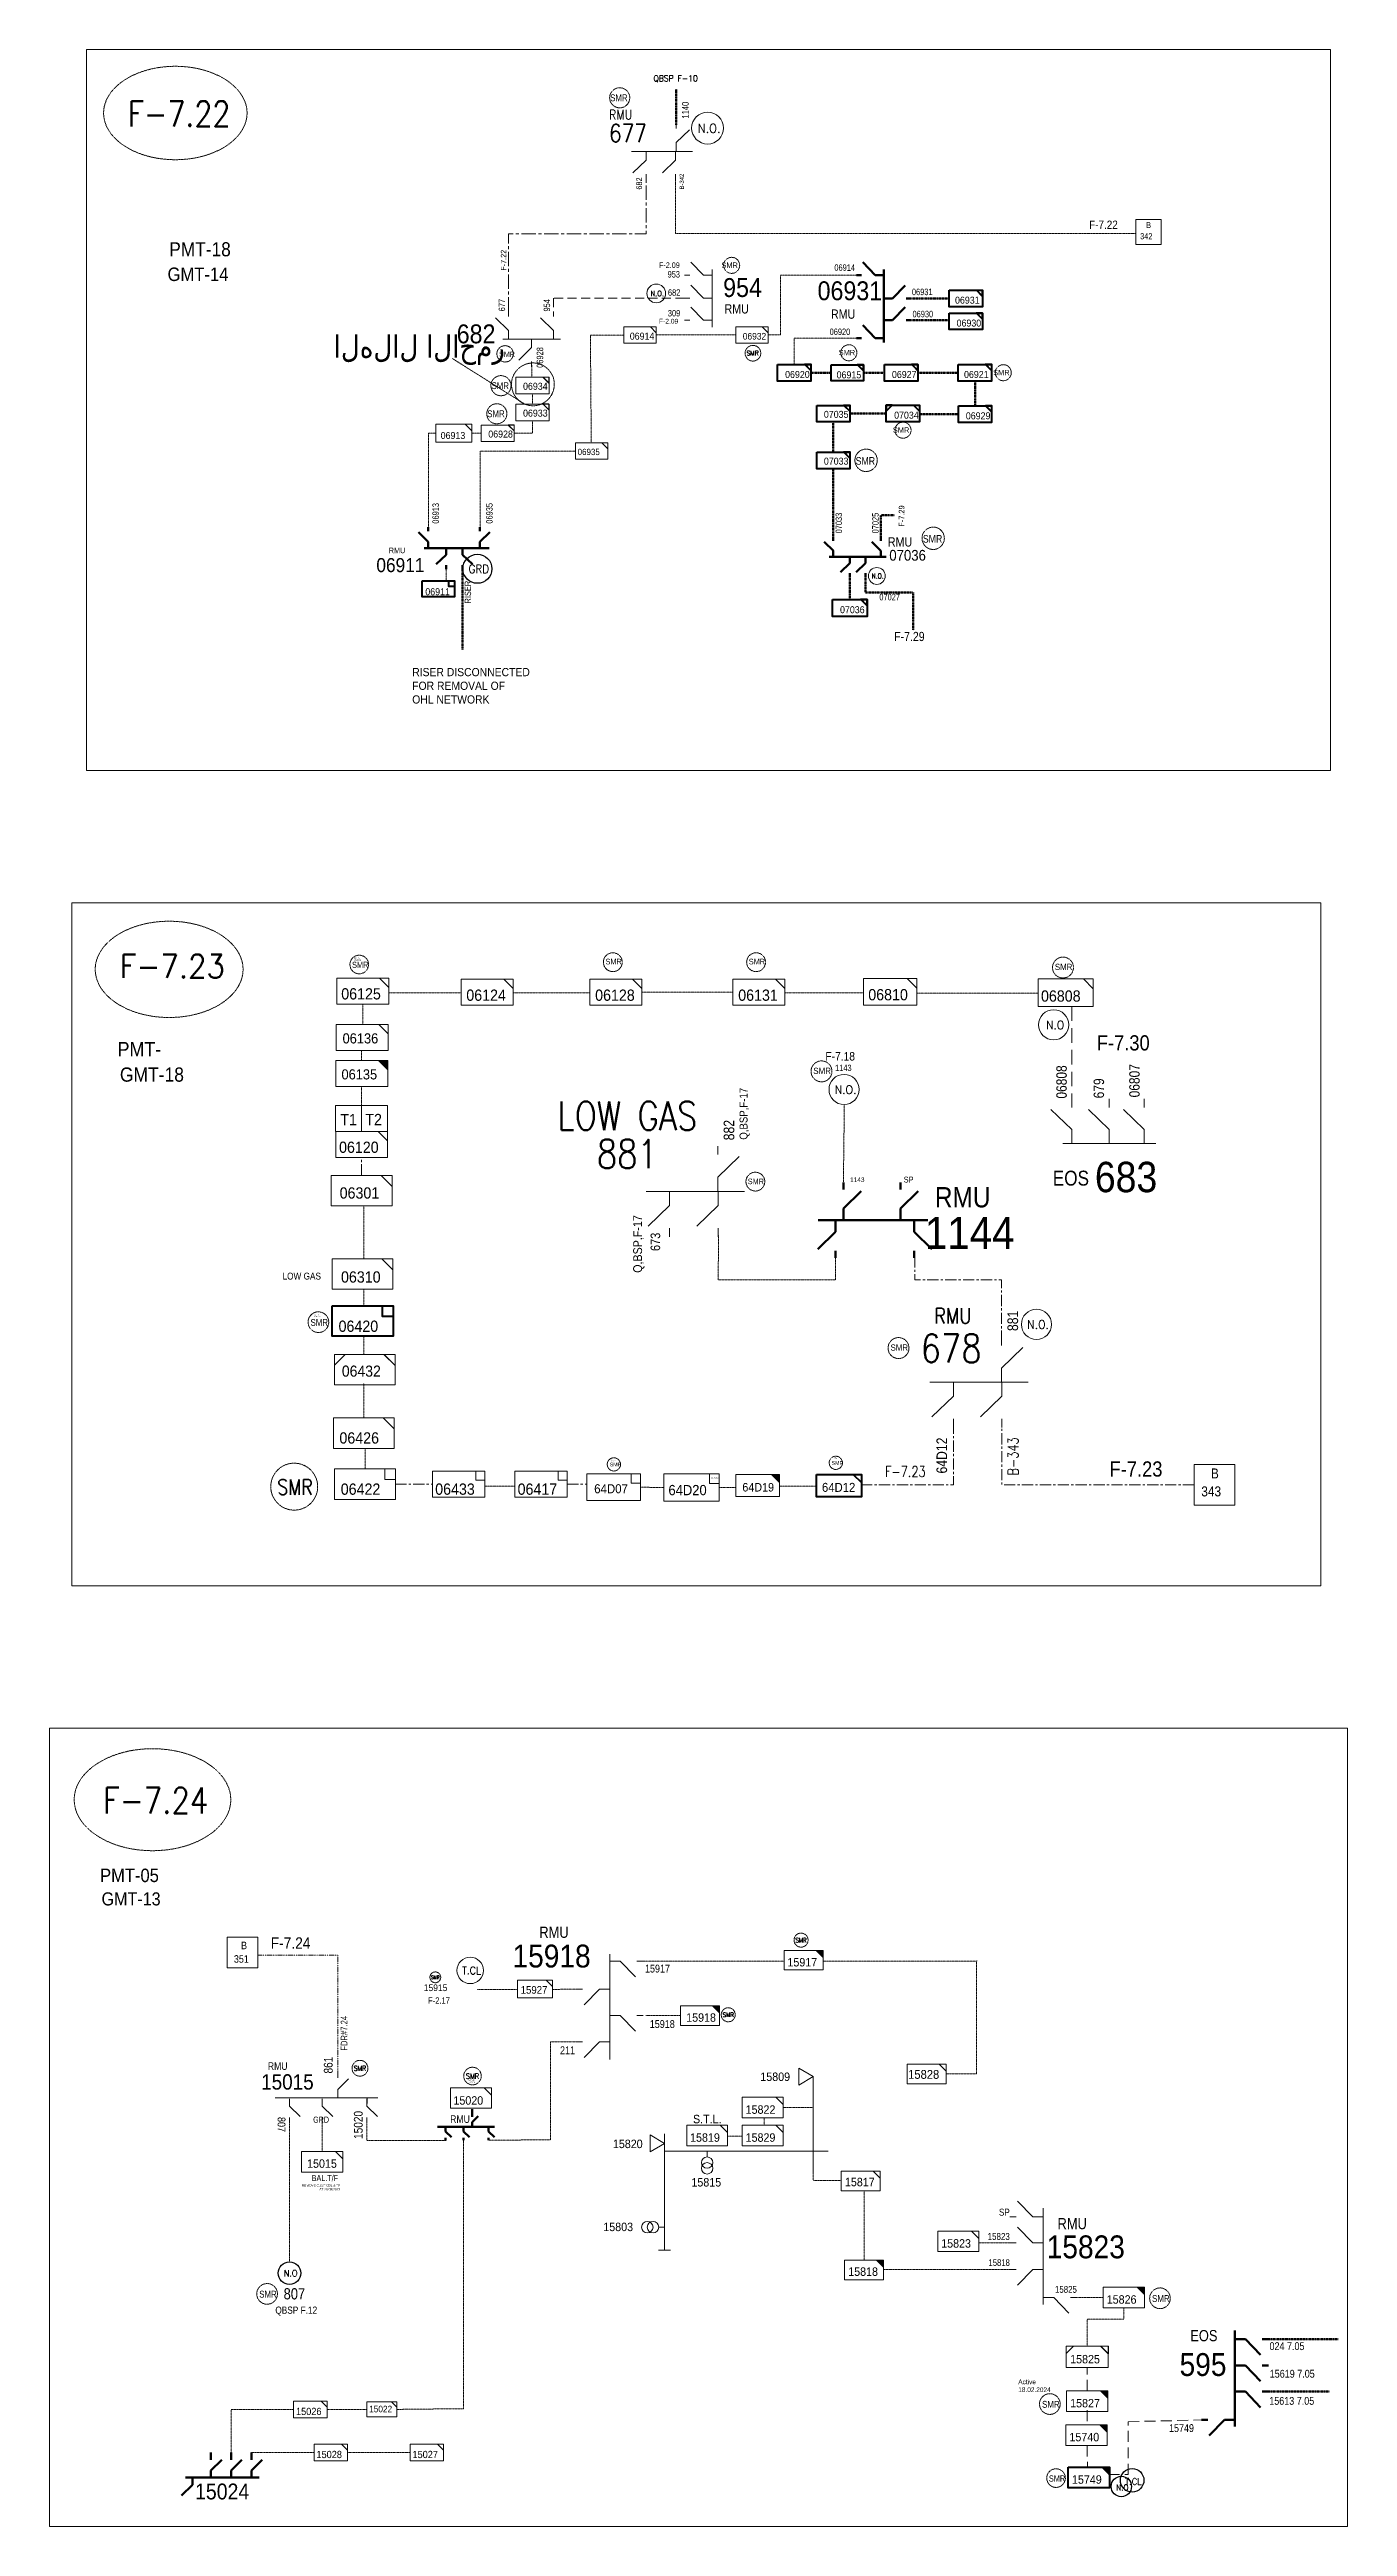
# Model space of a CAD drawing. Header units: metres. Extents: x 65984 to 144644, y -19036 to 23726.
# Drawn here: x 99554 to 100622, y -1956 to 81 of the extents above; entities that cross this region are included whole.
import ezdxf
from ezdxf.enums import TextEntityAlignment as Align

# ---------------------------------------------------------------- set-up
doc = ezdxf.new("R2010")
doc.units = ezdxf.units.M
doc.header["$MEASUREMENT"] = 0
for name, pattern in [('( Center )', [2, 1.25, -0.25, 0.25, -0.25]), ('DGN Style 3', [0.013877, 0, -0.013877]), ('DGN Style 4', [1.6, 0.8, -0.4, 0, -0.4]), ('HIDDEN2', [2381.25, 1587.5, -793.75])]:
    doc.linetypes.add(name, pattern=pattern)
doc.layers.get('0').update_dxf_attribs({"color": 95, "lineweight": 40})
for name, color, linetype, lineweight in [('d_eos', 111, 'Continuous', 40), ('d_eos no', 121, 'Continuous', 40), ('d_oh branch', 94, 'Continuous', 40), ('d_switch', 95, 'Continuous', 40), ('d_tf', 1, 'Continuous', 40), ('d_tf no', 6, 'Continuous', 40), ('d_tf_200', 1, 'Continuous', 40), ('d_ug cable', 95, 'Continuous', 40), ('d_ug main line', 95, 'Continuous', 40), ('d_ug tf', 1, 'Continuous', 40), ('d_unit sub', 7, 'Continuous', 40), ('FDR  1  16', 234, 'Continuous', 40), ('fedr no', 95, 'Continuous', 40), ('GRID STATION  04', 7, 'Continuous', 40), ('Level 37', 7, 'Continuous', 0), ('O H MAIN FEEDER', 4, 'Continuous', 100), ('SW N O', 114, 'Continuous', 30)]:
    doc.layers.add(name, color=color, linetype=linetype, lineweight=lineweight)
doc.styles.add('NASKHF', font='naskhf.shx', dxfattribs={"height": 8})
doc.styles.add('Style-Arial', font='arial.ttf')
doc.styles.add('Style-ENGINEERING', font='ENGINEERING.shx')
doc.styles.add('Style-msdefault', font='msdefault.shx')
doc.styles.add('Style-simplex', font='simplex.shx')
doc.styles.add('Style-STANDARD', font='STANDARD.shx')

msp = doc.modelspace()

# ---------------------------------------------------------------- texts
at = {"color": 7, "linetype": 'Continuous', "lineweight": 13, "style": 'Style-STANDARD', "width": 0.857143}
msp.add_text('B-343', height=8.76, rotation=90, dxfattribs=at).set_placement((100346.7, -1075.9), align=Align.MIDDLE_CENTER)
msp.add_text('F-7.23', height=8.76, dxfattribs=at).set_placement((100258.1, -1088.4), align=Align.MIDDLE_CENTER)
at = {"color": 2, "linetype": 'Continuous', "lineweight": 0, "style": 'Style-msdefault', "width": 0.945946}
msp.add_text('15915', height=5.52, dxfattribs=at).set_placement((99861.9, -1510.2), align=Align.TOP_LEFT)
at = {"layer": 'd_eos no', "color": 7, "linetype": 'Continuous', "lineweight": 13, "style": 'Style-Arial', "width": 0.88}
for s, height, p in [('PMT-18', 11.58, (99652.5, -77.2)), ('GMT-14', 11.1, (99651.1, -98)), ('PMT-', 11.95, (99610, -735)), ('GMT-18', 11.69, (99611.9, -756)), ('PMT-05', 11.06, (99595.6, -1415)), ('GMT-13', 10.78, (99596.8, -1434.5)), ('15918', 18.81, (99934.9, -1477.5))]:
    msp.add_text(s, height=height, dxfattribs=at).set_placement(p, align=Align.TOP_LEFT)
at = {"layer": 'd_eos no', "color": 2, "linetype": 'Continuous', "lineweight": 13, "style": 'Style-Arial', "width": 0.88}
for s, height, p in [('954', 15.54, (100108.2, -106.7)), ('682', 15.54, (99889, -144.8)), ('15015', 12.65, (99728.1, -1584.1))]:
    msp.add_text(s, height=height, dxfattribs=at).set_placement(p, align=Align.TOP_LEFT)
at = {"layer": 'd_eos no', "color": 7, "linetype": 'Continuous', "lineweight": 140, "style": 'Style-Arial', "width": 0.88}
msp.add_text('06931', height=15.54, dxfattribs=at).set_placement((100185.9, -124.9))
at = {"layer": 'd_eos no', "color": 2, "linetype": 'Continuous', "lineweight": 13, "ltscale": 0.9, "style": 'Style-Arial', "width": 0.88}
msp.add_text('الهلال الاحمر', height=18.432, dxfattribs=at).set_placement((99787.8, -153.6), align=Align.TOP_LEFT)
at = {"layer": 'd_eos no', "color": 7, "linetype": 'Continuous', "lineweight": 140, "style": 'Style-Arial', "width": 0.88}
for s, height, p in [('06911', 11.57, (99822.9, -337)), ('15024', 13.05, (99673.7, -1920.8))]:
    msp.add_text(s, height=height, dxfattribs=at).set_placement(p, align=Align.TOP_LEFT)
at = {"layer": 'd_eos no', "color": 2, "linetype": 'Continuous', "lineweight": 140, "style": 'Style-Arial', "width": 0.88}
msp.add_text('07036', height=8.81, dxfattribs=at).set_placement((100244.9, -330.3), align=Align.TOP_LEFT)
at = {"layer": 'd_eos no', "color": 7, "linetype": 'Continuous', "lineweight": 13, "style": 'Style-Arial', "width": 0.88}
msp.add_text('683', height=25.03, dxfattribs=at).set_placement((100414, -858.6))
at = {"layer": 'd_eos no', "color": 7, "linetype": 'Continuous', "lineweight": 140, "ltscale": 0.451884, "style": 'Style-Arial', "width": 0.9}
msp.add_text('1143', height=3.86, dxfattribs=at).set_placement((100212.7, -846.4), align=Align.TOP_LEFT)
at = {"layer": 'd_eos no', "color": 7, "linetype": 'Continuous', "lineweight": 140, "ltscale": 0.471872, "style": 'Style-Arial', "width": 0.9}
msp.add_text('SP', height=4.86, dxfattribs=at).set_placement((100256.7, -845.8), align=Align.TOP_LEFT)
at = {"layer": 'd_eos no', "color": 7, "linetype": 'Continuous', "lineweight": 140, "ltscale": 1.061132, "style": 'Style-Arial', "width": 0.9}
msp.add_text('1144', height=26.32, dxfattribs=at).set_placement((100274.2, -878.9), align=Align.TOP_LEFT)
at = {"layer": 'd_eos no', "color": 7, "linetype": 'Continuous', "lineweight": 13, "style": 'Style-Arial', "width": 0.88}
msp.add_text('15823', height=18.81, dxfattribs=at).set_placement((100438.7, -1716.7), align=Align.TOP_RIGHT)
at = {"layer": 'd_eos no', "color": 7, "linetype": 'Continuous', "lineweight": 140, "style": 'Style-Arial', "width": 0.88}
msp.add_text('595', height=18.81, dxfattribs=at).set_placement((100522.3, -1813.5), align=Align.TOP_RIGHT)
at = {"layer": 'd_switch', "color": 2, "linetype": 'Continuous', "lineweight": 13, "style": 'Style-msdefault', "width": 0.9}
for s, height, p in [('F-7.22', 6.78, (100409.3, -59.4)), ('F-7.30', 12.52, (100415.6, -729.5)), ('LOW GAS', 5.63, (99745.7, -924.8)), ('F-7.23', 12.52, (100426.1, -1080)), ('F-7.24', 9.4, (99736, -1471.5))]:
    msp.add_text(s, height=height, dxfattribs=at).set_placement(p, align=Align.TOP_LEFT)
at = {"layer": 'd_switch', "color": 194, "linetype": 'Continuous', "lineweight": 13, "width": 0.857143}
for s, height, style, p in [('F-7.22', 4.54, 'Style-msdefault', (99925.3, -100.6)), ('677', 5.33, 'Style-ENGINEERING', (99923.5, -134)), ('954', 5.33, 'Style-ENGINEERING', (99960.5, -134.2)), ('06928', 5.33, 'Style-ENGINEERING', (99954.8, -180.5))]:
    msp.add_text(s, height=height, rotation=90, dxfattribs=dict(at, style=style)).set_placement(p, align=Align.TOP_LEFT)
at = {"layer": 'd_switch', "color": 55, "linetype": 'Continuous', "lineweight": 13, "ltscale": 1.025996, "style": 'Style-ENGINEERING', "width": 0.857143}
msp.add_text('F-2.09', height=4.53, dxfattribs=at).set_placement((100055.4, -93.8), align=Align.TOP_LEFT)
at = {"layer": 'd_switch', "color": 7, "linetype": 'Continuous', "lineweight": 13, "style": 'Style-ENGINEERING', "width": 0.857143}
for s, p in [('953', (100062.5, -100.9)), ('682', (100062.8, -115.9))]:
    msp.add_text(s, height=5.33, dxfattribs=at).set_placement(p, align=Align.TOP_LEFT)
at = {"layer": 'd_switch', "color": 121, "linetype": 'Continuous', "lineweight": 30, "style": 'Style-ENGINEERING', "width": 0.857143}
msp.add_text('06914', height=5.33, rotation=359.9996, dxfattribs=at).set_placement((100216.7, -95.4), align=Align.TOP_RIGHT)
for s, p in [('06931', (100263.5, -115.4)), ('06930', (100264, -133.6))]:
    msp.add_text(s, height=5.33, dxfattribs=at).set_placement(p, align=Align.TOP_LEFT)
at = {"layer": 'd_switch', "color": 55, "linetype": 'Continuous', "lineweight": 13, "ltscale": 0.910596, "style": 'Style-ENGINEERING', "width": 0.857143}
msp.add_text('F-2.09', height=4, dxfattribs=at).set_placement((100055.4, -140.2), align=Align.TOP_LEFT)
at = {"layer": 'd_switch', "color": 7, "linetype": 'Continuous', "lineweight": 13, "style": 'Style-ENGINEERING', "width": 0.857143}
for s, height, p in [('309', 5.33, (100072.9, -132.9)), ('15918', 6.45, (100068.4, -1539.6))]:
    msp.add_text(s, height=height, dxfattribs=at).set_placement(p, align=Align.TOP_RIGHT)
at = {"layer": 'd_switch', "color": 36, "linetype": 'Continuous', "lineweight": 30, "style": 'Style-ENGINEERING', "width": 0.857143}
msp.add_text('06920', height=5.33, dxfattribs=at).set_placement((100195.8, -148.2), align=Align.TOP_LEFT)
at = {"layer": 'd_switch', "color": 1, "linetype": 'Continuous', "lineweight": 30, "ltscale": 0.536025, "style": 'Style-ENGINEERING', "width": 0.857143}
msp.add_text('SMR', height=4.32, rotation=0.0026, dxfattribs=at).set_placement((99923.8, -167.2), align=Align.TOP_LEFT)
at = {"layer": 'd_switch', "color": 7, "linetype": 'Continuous', "lineweight": 30, "style": 'Style-ENGINEERING', "width": 0.857143}
for s, p in [('06913', (99869, -291.7)), ('06935', (99913.2, -291.7)), ('07033', (100200.7, -299.7)), ('07025', (100230.8, -299.7)), ('RISER', (99895.5, -355.7))]:
    msp.add_text(s, height=5.33, rotation=90, dxfattribs=at).set_placement(p, align=Align.TOP_RIGHT)
at = {"layer": 'd_switch', "color": 55, "linetype": 'Continuous', "lineweight": 13, "style": 'Style-msdefault', "width": 0.857143}
msp.add_text('F-7.29', height=4.64, rotation=90, dxfattribs=at).set_placement((100252.7, -311.2), align=Align.TOP_LEFT)
at = {"layer": 'd_switch', "color": 7, "linetype": 'Continuous', "lineweight": 30, "style": 'Style-ENGINEERING', "width": 0.857143}
msp.add_text('07027', height=5.33, dxfattribs=at).set_placement((100253.7, -366.4), align=Align.TOP_RIGHT)
at = {"layer": 'd_switch', "color": 55, "linetype": 'Continuous', "lineweight": 13, "style": 'Style-msdefault'}
for s, height, width, p in [('F-7.29', 7.56, 0.857143, (100248.9, -397.7)), ('F-7.18', 7, 0.9, (100192.3, -743.3))]:
    msp.add_text(s, height=height, dxfattribs=dict(at, width=width)).set_placement(p, align=Align.TOP_LEFT)
at = {"layer": 'd_switch', "color": 1, "linetype": 'Continuous', "lineweight": 30, "ltscale": 1.396473, "style": 'Style-ENGINEERING', "width": 0.857143}
for p in [(99802.9, -669), (100376.2, -1914.1)]:
    msp.add_text('SMR', height=5.1, rotation=0.0026, dxfattribs=at).set_placement(p, align=Align.TOP_LEFT)
at = {"layer": 'd_switch', "color": 121, "linetype": 'Continuous', "lineweight": 13, "style": 'Style-ENGINEERING', "width": 0.857143}
for s, p in [('06807', (100442.3, -780.6)), ('679', (100413, -781.4))]:
    msp.add_text(s, height=8.59, rotation=90, dxfattribs=at).set_placement(p, align=Align.TOP_LEFT)
at = {"layer": 'd_switch', "color": 7, "linetype": 'Continuous', "lineweight": 13}
for s, height, rotation, style, width, p in [('Q,BSP,F-17', 6.57, 90, 'Style-msdefault', 0.9, (100121.7, -815.4)), ('Q,BSP,F-17', 7.3, 90, 'Style-msdefault', 0.9, (100034.2, -924.9)), ('15917', 6.45, 359.9996, 'Style-ENGINEERING', 0.857143, (100043.9, -1494)), ('211', 6.45, 0.0004, 'Style-ENGINEERING', 0.857143, (99974, -1561.2))]:
    msp.add_text(s, height=height, rotation=rotation, dxfattribs=dict(at, style=style, width=width)).set_placement(p, align=Align.TOP_LEFT)
at = {"layer": 'd_switch', "color": 36, "linetype": 'Continuous', "lineweight": 13, "style": 'Style-ENGINEERING', "width": 0.857143}
msp.add_text('06808', height=8.59, rotation=90, dxfattribs=at).set_placement((100382.3, -781.6), align=Align.TOP_LEFT)
at = {"layer": 'd_switch', "color": 1, "linetype": 'Continuous', "lineweight": 30, "ltscale": 1.551637, "style": 'Style-ENGINEERING', "width": 0.857143}
for p in [(99768.7, -962.9), (99726.5, -1762.2), (100461.1, -1765.8), (100370.6, -1852.8)]:
    msp.add_text('SMR', height=5.67, rotation=0.0026, dxfattribs=at).set_placement(p, align=Align.TOP_LEFT)
at = {"layer": 'd_switch', "color": 1, "linetype": 'Continuous', "lineweight": 30, "style": 'Style-ENGINEERING', "width": 0.857143}
for p in [(100197.5, -1079.8), (100197.5, -1079.8), (100015, -1081), (100015, -1081)]:
    msp.add_text('SMR', height=3.1, rotation=0.0026, dxfattribs=at).set_placement(p, align=Align.TOP_LEFT)
at = {"layer": 'd_switch', "color": 55, "linetype": 'Continuous', "lineweight": 13, "ltscale": 0.873591, "style": 'Style-ENGINEERING', "width": 0.857143}
msp.add_text('F-2.17', height=5.23, dxfattribs=at).set_placement((99883.4, -1520.9), align=Align.TOP_RIGHT)
at = {"layer": 'd_switch', "color": 2, "linetype": 'Continuous', "lineweight": 13, "style": 'Style-msdefault', "width": 0.857143}
msp.add_text('FDR#7.24', height=5.49, rotation=90, dxfattribs=at).set_placement((99793.6, -1564.8), align=Align.TOP_LEFT)
at = {"layer": 'd_switch', "color": 7, "linetype": 'Continuous', "lineweight": 13, "style": 'Style-ENGINEERING', "width": 0.857143}
for s, p in [('861', (99779.7, -1569.7)), ('15020', (99804.4, -1614.3))]:
    msp.add_text(s, height=7.23, rotation=90, dxfattribs=at).set_placement(p, align=Align.TOP_RIGHT)
at = {"layer": 'd_switch', "color": 7, "linetype": 'Continuous', "lineweight": 30, "style": 'Style-ENGINEERING', "width": 0.857143}
msp.add_text('807', height=6.45, rotation=270, dxfattribs=at).set_placement((99748.1, -1619.3), align=Align.TOP_LEFT)
at = {"layer": 'd_switch', "color": 2, "linetype": 'Continuous', "lineweight": 13, "style": 'Style-ENGINEERING', "width": 0.857143}
for s, p in [('GRD', (99784, -1619)), ('BAL.T/F', (99791.4, -1667))]:
    msp.add_text(s, height=5, dxfattribs=at).set_placement(p, align=Align.TOP_RIGHT)
at = {"layer": 'd_switch', "color": 7, "linetype": 'Continuous', "lineweight": 13, "style": 'Style-ENGINEERING', "width": 0.857143}
msp.add_text('SP', height=5.81, dxfattribs=at).set_placement((100335.1, -1700.5))
at = {"layer": 'd_switch', "color": 11, "linetype": 'Continuous', "lineweight": 13, "style": 'Style-ENGINEERING', "width": 0.857143}
for s, height, p in [('15823', 5.73, (100325.8, -1720.4)), ('15818', 5.52, (100326.5, -1741.8)), ('15825', 5.66, (100381.2, -1763.9))]:
    msp.add_text(s, height=height, dxfattribs=at).set_placement(p)
at = {"layer": 'd_switch', "color": 55, "linetype": 'Continuous', "lineweight": 13, "ltscale": 1.125036, "style": 'Style-ENGINEERING', "width": 0.857143}
msp.add_text('QBSP F.12', height=5.94, dxfattribs=at).set_placement((99774.2, -1775.2), align=Align.TOP_RIGHT)
at = {"layer": 'd_switch', "color": 7, "linetype": 'Continuous', "lineweight": 30, "style": 'Style-ENGINEERING', "width": 0.857143}
for s, p in [('024 7.05', (100557.7, -1811)), ('15619 7.05', (100557.9, -1833.7)), ('15613 7.05', (100557.5, -1856)), ('15749', (100475, -1878.4))]:
    msp.add_text(s, height=6.45, dxfattribs=at).set_placement(p)
at = {"layer": 'd_switch', "color": 2, "linetype": 'Continuous', "lineweight": 13, "insert": (99793.2, -1674.6), "char_height": 1.922, "attachment_point": 3, "style": 'NASKHF'}
msp.add_mtext('\\FENGINEERING;\\H1x;\\W0.857143;REMOVE CUST CBL & TF\\PAT 26/09/2023', dxfattribs=at)
at = {"layer": 'd_tf no', "color": 194, "linetype": 'Continuous', "lineweight": 40, "style": 'Style-msdefault', "width": 0.945946}
for s, p in [('06931', (100319.2, -122)), ('06930', (100320.5, -140.8)), ('06920', (100179.4, -183.1)), ('06927', (100267.3, -183.1)), ('07035', (100211.3, -215.9)), ('06929', (100328.1, -217.1)), ('06911', (99883.4, -361.8))]:
    msp.add_text(s, height=5.75, dxfattribs=at).set_placement(p, align=Align.TOP_RIGHT)
at = {"layer": 'd_tf no', "color": 194, "linetype": 'Continuous', "lineweight": 13, "style": 'Style-msdefault', "width": 0.945946}
for s, p in [('06914', (100051.6, -151.6)), ('06933', (99963.8, -214.9))]:
    msp.add_text(s, height=5.75, dxfattribs=at).set_placement(p, align=Align.TOP_RIGHT)
at = {"layer": 'd_tf no', "color": 2, "linetype": 'Continuous', "lineweight": 13, "style": 'Style-msdefault', "width": 0.945946}
for s, height, p in [('06932', 5.47, (100143.6, -151.8)), ('06934', 5.75, (99963.8, -192.8)), ('06928', 5.75, (99935.2, -232.1))]:
    msp.add_text(s, height=height, dxfattribs=at).set_placement(p, align=Align.TOP_RIGHT)
at = {"layer": 'd_tf no', "color": 2, "linetype": 'Continuous', "lineweight": 40, "style": 'Style-msdefault', "width": 0.945946}
for s, p in [('06915', (100221.8, -183.4)), ('06921', (100326.6, -183.1)), ('07034', (100269.1, -216.6)), ('07033', (100211.3, -254.4))]:
    msp.add_text(s, height=5.75, dxfattribs=at).set_placement(p, align=Align.TOP_RIGHT)
at = {"layer": 'd_tf no', "color": 194, "linetype": 'Continuous', "lineweight": 13, "style": 'Style-msdefault', "width": 0.945946}
for s, height, p in [('06913', 5.75, (99875.8, -233.3)), ('06935', 5.18, (99988.5, -247.1))]:
    msp.add_text(s, height=height, dxfattribs=at).set_placement(p, align=Align.TOP_LEFT)
at = {"layer": 'd_tf no', "color": 21, "linetype": 'Continuous', "lineweight": 40, "style": 'Style-msdefault', "width": 0.945946}
msp.add_text('07036', height=5.75, dxfattribs=at).set_placement((100224.6, -376.6), align=Align.TOP_RIGHT)
at = {"layer": 'd_tf no', "color": 1, "linetype": 'Continuous', "lineweight": 40, "style": 'Style-msdefault', "width": 0.945946}
for height, p in [(4.62, (100011.4, -666.6)), (4.62, (100129.3, -666.6)), (5.14, (100381.1, -670.7)), (5.14, (100182.4, -756.2)), (4.62, (100128.4, -847.4)), (5.14, (100245.9, -983.8))]:
    msp.add_text('SMR', height=height, dxfattribs=at).set_placement(p, align=Align.TOP_LEFT)
at = {"layer": 'd_tf no', "color": 121, "linetype": 'Continuous', "lineweight": 13, "style": 'Style-msdefault', "width": 0.945946}
for s, height, p in [('06125', 9.26, (99794, -690.8)), ('64D07', 7.45, (100002.1, -1098.8)), ('15020', 6.96, (99886.3, -1602.2))]:
    msp.add_text(s, height=height, dxfattribs=at).set_placement(p, align=Align.TOP_LEFT)
at = {"layer": 'd_tf no', "color": 36, "linetype": 'Continuous', "lineweight": 13, "style": 'Style-msdefault', "width": 0.945946}
for s, height, p in [('06124', 9.26, (99896.9, -691.9)), ('06810', 9.26, (100227.6, -691.5)), ('06136', 8.34, (99795.1, -727.9)), ('06135', 8.34, (99794.2, -757.5)), ('T1', 9.26, (99793.2, -794.3)), ('T2', 9.26, (99813.8, -794.2)), ('06120', 9.26, (99792.2, -817)), ('06301', 9.26, (99792.7, -854.6)), ('06310', 9.26, (99793.8, -923.7)), ('06426', 9.26, (99792.5, -1056.1)), ('06433', 9.26, (99871.3, -1098.2)), ('06417', 9.26, (99939.1, -1098.2)), ('64D19', 6.99, (100124, -1097.8))]:
    msp.add_text(s, height=height, dxfattribs=at).set_placement(p, align=Align.TOP_LEFT)
at = {"layer": 'd_tf no', "color": 2, "linetype": 'Continuous', "lineweight": 13, "style": 'Style-msdefault', "width": 0.945946}
for s, p in [('06128', (100002.9, -691.9)), ('06131', (100120.6, -691.9)), ('06808', (100369.7, -692.6)), ('06422', (99793.6, -1098.2))]:
    msp.add_text(s, height=9.26, dxfattribs=at).set_placement(p, align=Align.TOP_LEFT)
at = {"layer": 'd_tf no', "color": 121, "linetype": 'Continuous', "lineweight": 40, "style": 'Style-msdefault', "width": 0.945946}
for s, height, p in [('06420', 9.26, (99791.8, -964.2)), ('64D12', 7.36, (100189.5, -1097.7))]:
    msp.add_text(s, height=height, dxfattribs=at).set_placement(p, align=Align.TOP_LEFT)
at = {"layer": 'd_tf no', "color": 11, "linetype": 'DGN Style 3', "lineweight": 13, "style": 'Style-msdefault', "width": 0.945946}
for s, height, p in [('06432', 9.12, (99794.5, -1001.2)), ('15927', 6.26, (99941.6, -1511.6)), ('15809', 6.96, (100138.8, -1582.7)), ('15828', 7.28, (100260.4, -1580.6)), ('S.T.L.', 6.96, (100083.4, -1617.5)), ('15822', 6.96, (100126.7, -1609.7)), ('15820', 6.96, (100017.5, -1637.9)), ('15819', 6.96, (100081, -1632.7)), ('15829', 6.96, (100126.7, -1632.7)), ('15815', 6.96, (100082.1, -1669.5)), ('15817', 6.96, (100208.4, -1669.3)), ('15803', 6.96, (100009.6, -1706.2)), ('15823', 6.96, (100287.6, -1719.8)), ('15818', 6.96, (100211.1, -1743)), ('15825', 6.96, (100393.7, -1815)), ('15740', 6.96, (100393.1, -1879.1))]:
    msp.add_text(s, height=height, dxfattribs=at).set_placement(p, align=Align.TOP_LEFT)
at = {"layer": 'd_tf no', "color": 36, "linetype": 'Continuous', "lineweight": 40, "style": 'Style-msdefault', "width": 0.945946}
msp.add_text('64D20', height=8.44, dxfattribs=at).set_placement((100063.2, -1099.4), align=Align.TOP_LEFT)
at = {"layer": 'd_tf no', "color": 7, "linetype": 'Continuous', "lineweight": 40, "style": 'Style-msdefault', "width": 0.945946}
msp.add_text('1000KVA', height=1.26, dxfattribs=at).set_placement((100097.1, -1093), align=Align.TOP_LEFT)
at = {"layer": 'd_tf no', "color": 2, "linetype": 'DGN Style 3', "lineweight": 13, "style": 'Style-msdefault', "width": 0.945946}
for s, p in [('15917', (100161.1, -1488.5)), ('15918', (100077.8, -1534)), ('15826', (100423.8, -1765.9))]:
    msp.add_text(s, height=6.96, dxfattribs=at).set_placement(p, align=Align.TOP_LEFT)
at = {"layer": 'd_tf no', "color": 11, "linetype": 'Continuous', "lineweight": 13, "style": 'Style-msdefault', "width": 0.945946}
msp.add_text('15015', height=6.96, dxfattribs=at).set_placement((99765.9, -1654.1), align=Align.TOP_LEFT)
at = {"layer": 'd_tf no', "color": 121, "linetype": 'DGN Style 3', "lineweight": 13, "style": 'Style-msdefault', "width": 0.945946}
msp.add_text('15827', height=6.96, dxfattribs=at).set_placement((100393.7, -1851.2), align=Align.TOP_LEFT)
at = {"layer": 'd_tf no', "color": 30, "linetype": 'Continuous', "lineweight": 13, "style": 'Style-msdefault', "width": 0.945946}
for s, height, p in [('15026', 5.96, (99756.8, -1858.5)), ('15022', 5.36, (99817, -1856.8)), ('15028', 5.96, (99773.6, -1893.9)), ('15027', 5.96, (99852.6, -1893.9))]:
    msp.add_text(s, height=height, dxfattribs=at).set_placement(p, align=Align.TOP_LEFT)
at = {"layer": 'd_tf no', "color": 121, "linetype": 'DGN Style 3', "lineweight": 40, "style": 'Style-msdefault', "width": 0.945946}
msp.add_text('15749', height=6.96, dxfattribs=at).set_placement((100395.2, -1914), align=Align.TOP_LEFT)
at = {"layer": 'd_tf no', "color": 1, "linetype": 'Continuous', "lineweight": 40, "ltscale": 1.061398, "insert": (100132.4, -168.4), "char_height": 3.915, "attachment_point": 5, "line_spacing_factor": 1.2, "style": 'Style-STANDARD'}
msp.add_mtext('\\H1x;\\W0.909091;SMR\\P', dxfattribs=at)
at = {"layer": 'd_tf no', "color": 2, "linetype": 'Continuous', "lineweight": 40, "insert": (99852.4, -427.4), "char_height": 6.748, "attachment_point": 1, "style": 'NASKHF'}
msp.add_mtext('\\Fmsdefault;\\H1x;\\W0.945946;RISER DISCONNECTED \\PFOR REMOVAL OF \\POHL NETWORK\\P', dxfattribs=at)
at = {"layer": 'd_tf no', "color": 121, "linetype": 'Continuous', "lineweight": 13, "insert": (99804.6, -665.4), "char_height": 1.01, "attachment_point": 1, "style": 'NASKHF'}
msp.add_mtext('\\Fmsdefault;\\H1x;\\W0.945946;ACTIVE\\P15/3/2024', dxfattribs=at)
at = {"layer": 'd_tf no', "color": 121, "linetype": 'Continuous', "lineweight": 40, "attachment_point": 1, "style": 'NASKHF'}
for s, insert, char_height in [('\\Fmsdefault;\\H1x;\\W0.945946;ACTIVE\\P14/01/2024', (99772, -959.2), 0.775), ('\\Fmsdefault;\\H1x;\\W0.945946;ACTIVE\\P23/01/2024', (100015.9, -1078.5), 0.574), ('\\Fmsdefault;\\H1x;\\W0.945946;ACTIVE\\P14/01/2024', (100199.2, -1076.7), 0.399), ('\\Fmsdefault;\\H1x;\\W0.945946;ACTIVE\\P2/4/2024\\P', (99898.9, -1588.7), 0.917), ('\\Fmsdefault;\\H1x;\\W0.945946;Active\\P18.02.2024', (100351, -1835.2), 3.874)]:
    msp.add_mtext(s, dxfattribs=dict(at, insert=insert, char_height=char_height))
at = {"layer": 'd_tf no', "color": 1, "linetype": 'Continuous', "lineweight": 40, "ltscale": 0.9, "insert": (99756, -1101.1), "char_height": 12.625, "attachment_point": 5, "line_spacing_factor": 1.2, "style": 'Style-STANDARD'}
msp.add_mtext('\\H1x;\\W0.909091;SMR\\P', dxfattribs=at)
at = {"layer": 'd_tf no', "color": 1, "linetype": 'Continuous', "lineweight": 40, "ltscale": 0.884282, "char_height": 3.644, "attachment_point": 5, "line_spacing_factor": 1.2, "style": 'Style-STANDARD'}
for insert in [(100172.3, -1473.8), (100112.4, -1535.2)]:
    msp.add_mtext('\\H1x;\\W0.909091;SMR\\P', dxfattribs=dict(at, insert=insert))
at = {"layer": 'd_tf no', "color": 1, "linetype": 'Continuous', "lineweight": 40, "ltscale": 0.729, "insert": (99871.4, -1504.4), "char_height": 2.761, "attachment_point": 5, "line_spacing_factor": 1.2, "style": 'Style-STANDARD'}
msp.add_mtext('\\H1x;\\W0.909091;SMR\\P', dxfattribs=at)
at = {"layer": 'd_tf no', "color": 1, "linetype": 'Continuous', "lineweight": 40, "ltscale": 0.95772, "insert": (99809.4, -1579.2), "char_height": 4.061, "attachment_point": 5, "line_spacing_factor": 1.2, "style": 'Style-STANDARD'}
msp.add_mtext('\\H1x;\\W0.909091;SMR\\P', dxfattribs=at)
at = {"layer": 'd_tf no', "color": 1, "linetype": 'Continuous', "lineweight": 40, "ltscale": 1.064133, "insert": (99902, -1585.7), "char_height": 4.512, "attachment_point": 5, "line_spacing_factor": 1.2, "style": 'Style-STANDARD'}
msp.add_mtext('\\H1x;\\W0.909091;SMR\\P', dxfattribs=at)
at = {"layer": 'fedr no', "color": 6, "linetype": 'Continuous', "lineweight": 13, "style": 'Style-STANDARD', "width": 0.909091}
for s, height, p in [('F-7.22', 20.85, (99660.6, 28.5)), ('F-7.24', 21.34, (99641.4, -1358.9))]:
    msp.add_text(s, height=height, dxfattribs=at).set_placement(p, align=Align.MIDDLE_CENTER)
at = {"layer": 'fedr no', "color": 55, "linetype": 'Continuous', "lineweight": 13, "insert": (100069.1, 57.3), "char_height": 5.07, "attachment_point": 5, "style": 'Style-STANDARD'}
msp.add_mtext('QBSP F-10', dxfattribs=at)
at = {"layer": 'fedr no', "color": 6, "linetype": 'Continuous', "lineweight": 13, "insert": (99655.1, -672.7), "char_height": 19.4, "attachment_point": 5, "style": 'Style-STANDARD'}
msp.add_mtext('F-7.23', dxfattribs=at)
at = {"layer": 'GRID STATION  04', "color": 121, "linetype": 'Continuous', "lineweight": 13, "style": 'Style-msdefault', "width": 0.888889}
for s, height, p in [('B', 5.1, (100456.2, -60.5)), ('342', 5.1, (100451.3, -69.7)), ('351', 6.17, (99705.7, -1486.2)), ('B', 6.17, (99711.6, -1475.1))]:
    msp.add_text(s, height=height, dxfattribs=at).set_placement(p, align=Align.TOP_LEFT)
at = {"layer": 'GRID STATION  04', "color": 34, "linetype": 'Continuous', "lineweight": 13, "style": 'Style-msdefault', "width": 0.888889}
for s, p in [('B', (100509.5, -1085.8)), ('343', (100501.6, -1100.6))]:
    msp.add_text(s, height=8.21, dxfattribs=at).set_placement(p, align=Align.TOP_LEFT)
at = {"layer": 'Level 37', "color": 1, "linetype": 'Continuous', "lineweight": 13, "ltscale": 0.9, "style": 'Style-msdefault', "width": 0.86}
for p in [(100029.6, 38.8), (99932, -198), (99928.5, -221.1)]:
    msp.add_text('SMR', height=5.63, rotation=359.9996, dxfattribs=at).set_placement(p, align=Align.RIGHT)
at = {"layer": 'Level 37', "color": 2, "linetype": 'Continuous', "lineweight": 13}
for s, height, style, width, p in [('RMU', 7.76, 'Style-simplex', 0.854701, (100023.9, 27.7)), ('677', 14.59, 'Style-STANDARD', 0.909091, (100029.9, 12.5)), ('RMU', 12.5, 'Style-simplex', 0.854701, (100297.2, -960.3)), ('678', 23.5, 'Style-STANDARD', 0.909091, (100295.8, -987))]:
    msp.add_text(s, height=height, dxfattribs=dict(at, style=style, width=width)).set_placement(p, align=Align.MIDDLE_CENTER)
at = {"layer": 'Level 37', "color": 7, "linetype": 'Continuous', "lineweight": 13, "style": 'Style-msdefault'}
for s, height, rotation, width, p in [('1140', 5.44, 90, 0.857143, (100074.4, 24.5)), ('882', 8.76, 90, 0.857143, (100108.6, -815.9)), ('881', 8.76, 90, 0.857143, (100342.1, -972.8)), ('64D12', 8.76, 90, 0.857143, (100283.7, -1090)), ('RMU', 9.22, 359.9996, 0.86, (100383.3, -1702.4))]:
    msp.add_text(s, height=height, rotation=rotation, dxfattribs=dict(at, width=width)).set_placement(p, align=Align.TOP_LEFT)
at = {"layer": 'Level 37', "color": 7, "linetype": 'Continuous', "lineweight": 13, "ltscale": 0.92296, "style": 'Style-msdefault', "width": 0.857143}
msp.add_text('682', height=4.81, rotation=90, dxfattribs=at).set_placement((100036.7, -33.9), align=Align.TOP_LEFT)
at = {"layer": 'Level 37', "color": 7, "linetype": 'Continuous', "lineweight": 13, "ltscale": 0.766744, "style": 'Style-msdefault', "width": 0.857143}
msp.add_text('B-342', height=3.54, rotation=90, dxfattribs=at).set_placement((100072.4, -33.8), align=Align.TOP_LEFT)
at = {"layer": 'Level 37', "color": 1, "linetype": 'Continuous', "lineweight": 13, "style": 'Style-msdefault', "width": 0.86}
for height, p in [(4.44, (100120.3, -98.3)), (4.44, (100216.8, -170.2)), (4.44, (100343.9, -186.6)), (4.44, (100261.4, -233.9)), (6.26, (100233.2, -260.2)), (6.26, (100288.5, -324.3))]:
    msp.add_text('SMR', height=height, rotation=359.9996, dxfattribs=at).set_placement(p, align=Align.RIGHT)
at = {"layer": 'Level 37', "color": 2, "linetype": 'Continuous', "lineweight": 13, "style": 'Style-msdefault', "width": 0.86}
msp.add_text('RMU', height=7.62, rotation=0.0004, dxfattribs=at).set_placement((100129.3, -128.2), align=Align.TOP_RIGHT)
at = {"layer": 'Level 37', "color": 7, "linetype": 'Continuous', "lineweight": 100, "style": 'Style-msdefault', "width": 0.86}
msp.add_text('RMU', height=7.62, rotation=0.0004, dxfattribs=at).set_placement((100216.9, -132.5), align=Align.TOP_RIGHT)
at = {"layer": 'Level 37', "color": 2, "linetype": 'Continuous', "lineweight": 100, "style": 'Style-msdefault', "width": 0.86}
for s, height, p in [('RMU', 7.62, (100263.7, -319.9)), ('807', 9.22, (99764.3, -1760.1))]:
    msp.add_text(s, height=height, rotation=0.0004, dxfattribs=at).set_placement(p, align=Align.TOP_RIGHT)
at = {"layer": 'Level 37', "color": 7, "linetype": 'Continuous', "lineweight": 100, "style": 'Style-msdefault', "width": 0.86}
msp.add_text('RMU', height=4.53, rotation=0.0004, dxfattribs=at).set_placement((99846.7, -333), align=Align.RIGHT)
at = {"layer": 'Level 37', "color": 2, "linetype": 'Continuous', "lineweight": 80, "ltscale": 0.530513, "style": 'Style-msdefault', "width": 0.9}
msp.add_text('1143', height=5.07, dxfattribs=at).set_placement((100200.3, -753.8), align=Align.TOP_LEFT)
at = {"layer": 'Level 37', "color": 7, "linetype": 'Continuous', "lineweight": 80, "ltscale": 1.079202, "style": 'Style-msdefault', "width": 0.9}
msp.add_text('RMU', height=16.68, dxfattribs=at).set_placement((100282.4, -854.4), align=Align.TOP_LEFT)
at = {"layer": 'Level 37', "color": 7, "linetype": 'Continuous', "lineweight": 13, "style": 'Style-msdefault', "width": 0.86}
for s, height, p in [('EOS', 12.27, (100409.2, -840.9)), ('RMU', 9.22, (99981.1, -1462.7))]:
    msp.add_text(s, height=height, rotation=0.0004, dxfattribs=at).set_placement(p, align=Align.TOP_RIGHT)
at = {"layer": 'Level 37', "color": 2, "linetype": 'Continuous', "lineweight": 13, "style": 'Style-msdefault', "width": 0.86}
for p in [(99733.6, -1574.3), (99883.6, -1617.9)]:
    msp.add_text('RMU', height=6.2, dxfattribs=at).set_placement(p, align=Align.TOP_LEFT)
at = {"layer": 'Level 37', "color": 7, "linetype": 'Continuous', "lineweight": 100, "style": 'Style-msdefault', "width": 0.86}
msp.add_text('EOS', height=9.22, rotation=359.9996, dxfattribs=at).set_placement((100492.5, -1794.5), align=Align.TOP_LEFT)
at = {"layer": 'Level 37', "color": 2, "linetype": 'Continuous', "lineweight": 13, "insert": (100029.4, -811.4), "char_height": 23.504, "attachment_point": 5, "line_spacing_factor": 0.8, "style": 'Style-STANDARD'}
msp.add_mtext('\\H1x;\\W0.909091;LOW GAS\\P881', dxfattribs=at)
at = {"layer": 'Level 37', "color": 7, "linetype": 'Continuous', "lineweight": 13, "ltscale": 0.9, "insert": (100048.5, -907), "char_height": 7.886, "attachment_point": 1, "rotation": 90, "style": 'NASKHF'}
msp.add_mtext('\\Fmsdefault;\\H1x;\\W0.857143;673\\P', dxfattribs=at)

# ---------------------------------------------------------------- blocks, each defined once
blk = doc.blocks.new('TF_8')
at = {"color": 0, "linetype": 'ByBlock', "lineweight": -2}
blk.add_line((6.3, 4.95), (9.9, 1.35), dxfattribs=at)
blk.add_3dface([(-10.1, 4.95), (9.9, 4.95), (9.9, -5.05), (-10.1, -5.05)], dxfattribs=at)
blk = doc.blocks.new('TFU_132')
at = {"layer": 'd_tf_200', "color": 11, "linetype": 'Continuous', "lineweight": 13}
blk.add_line((0, 10), (0, 0), dxfattribs=at)
at = {"layer": 'd_tf_200', "color": 11, "linetype": 'Continuous', "lineweight": 13, "extrusion": (0, 0, -1)}
for centre in [(0, 30), (0, 20)]:
    blk.add_circle(centre, 10, dxfattribs=at)
blk = doc.blocks.new('exist.us-1000kva')
at = {"color": 0, "linetype": 'ByBlock', "lineweight": -2, "flags": 128}
blk.add_lwpolyline([(40, 12.9), (32.8, 20), (40, 20)], close=True, dxfattribs=at)
at = {"color": 0, "linetype": 'ByBlock', "lineweight": -2, "extrusion": (0, 0, -1)}
blk.add_solid([(-40, 12.9), (-32.8, 20), (-40, 20)], dxfattribs=at)
at = {"color": 0, "linetype": 'ByBlock', "lineweight": -2, "xscale": 2, "yscale": 2}
blk.add_blockref('TF_8', (20.2, 10.1), dxfattribs=at)
blk = doc.blocks.new('*U1272')
at = {"layer": 'd_eos', "color": 2, "linetype": 'Continuous', "lineweight": 13, "ltscale": 0.972399}
for p, q in [((-10.4, 11.9), (-10.4, 14.6)), ((13.4, 11.9), (13.4, 14.6)), ((-10.4, 4.6), (-17.2, 11.2)), ((-13.4, 0), (17.2, 0)), ((-10.4, 0), (-10.4, 4.6)), ((1.9, 0), (1.9, -4.5)), ((13.4, 4.6), (6.6, 11.2)), ((13.4, 0), (13.4, 4.6)), ((1.9, -4.5), (-4.9, -11.2)), ((1.9, -11.8), (1.9, -14.6))]:
    blk.add_line(p, q, dxfattribs=at)
blk = doc.blocks.new('TF3')
at = {"color": 0, "linetype": 'ByBlock', "lineweight": -2}
for p, q in [((11.3, 9), (18.3, 9)), ((18.3, 9), (18.3, 2))]:
    blk.add_line(p, q, dxfattribs=at)
at = {"color": 0, "linetype": 'ByBlock', "lineweight": -2, "flags": 128}
blk.add_lwpolyline([(18.3, 2), (11.3, 2), (11.3, 9)], dxfattribs=at)
at = {"color": 0, "linetype": 'ByBlock', "lineweight": -2}
blk.add_3dface([(-21.7, 9), (18.3, 9), (18.3, -11), (-21.7, -11)], dxfattribs=at)
blk = doc.blocks.new('*U1274')
at = {"layer": 'd_eos', "color": 7, "linetype": 'Continuous', "lineweight": 13, "ltscale": 1.566059}
for p, q in [((-10.36, 2.77), (-17.22, -3.89)), ((-13.36, 7.32), (17.24, 7.32)), ((-10.36, 7.32), (-10.36, 2.77)), ((1.94, 2.77), (-4.92, -3.89)), ((1.94, 7.32), (1.94, 2.77)), ((13.44, 2.77), (6.58, -3.89)), ((13.44, 7.32), (13.44, 2.77)), ((-10.36, -4.53), (-10.36, -7.3)), ((1.94, -4.53), (1.94, -7.3)), ((13.45, -4.53), (13.45, -7.3))]:
    blk.add_line(p, q, dxfattribs=at)
blk = doc.blocks.new('*U1430')
at = {"layer": 'SW N O', "color": 3, "lineweight": 13}
blk.add_circle((0, 0), 16.8, dxfattribs=at)
at = {"layer": 'SW N O', "color": 3, "lineweight": 13, "style": 'Style-STANDARD'}
blk.add_text('N.O', height=9.6, dxfattribs=at).set_placement((1.7, -0.2), align=Align.MIDDLE_CENTER)
blk = doc.blocks.new('*U893')
at = {"layer": 'SW N O', "color": 3, "lineweight": 13}
blk.add_circle((0, 0), 16.8, dxfattribs=at)
at = {"layer": 'SW N O', "color": 3, "lineweight": 13, "style": 'Style-STANDARD'}
blk.add_text('N.O.', height=9.6, dxfattribs=at).set_placement((1.7, -0.2), align=Align.MIDDLE_CENTER)
blk = doc.blocks.new('TRA1_1102')
at = {"layer": 'd_tf', "color": 11, "linetype": 'Continuous', "lineweight": 13, "ltscale": 0.000583831, "extrusion": (0, 0, -1), "flags": 128}
blk.add_lwpolyline([(-10, -17), (0, 0), (10, -17)], close=True, dxfattribs=at)
blk = doc.blocks.new('TRA1_1101')
at = {"layer": 'd_tf', "color": 11, "linetype": 'Continuous', "lineweight": 13, "ltscale": 0.000583831, "xscale": 1.000046566207833, "yscale": 1.000046566207833, "zscale": 1.000046566207833, "rotation": 180}
blk.add_blockref('TRA1_1102', (0, 0), dxfattribs=at)
blk = doc.blocks.new('*U2914')
at = {"layer": 'd_unit sub', "color": 11, "linetype": 'Continuous', "lineweight": 13, "flags": 128}
for points in [[(-9.5, 1.4), (-6.1, 4.7), (-9.5, 4.7)], [(9.5, 1.3), (6, 4.7), (9.5, 4.7)]]:
    blk.add_lwpolyline(points, close=True, dxfattribs=at)
at = {"layer": 'd_unit sub', "color": 11, "linetype": 'Continuous', "lineweight": 13, "xscale": 0.9486633457507602, "yscale": 0.9486633457507602, "zscale": 0.4380515265747435, "rotation": 359.9999999999999}
blk.add_blockref('TF_8', (0.1, 0), dxfattribs=at)
blk = doc.blocks.new('*U3079')
at = {"layer": 'd_unit sub', "color": 2, "linetype": 'Continuous', "lineweight": 13, "extrusion": (0, 0, -1), "flags": 128}
blk.add_lwpolyline([(8.5, 1.2), (5.4, 4.3), (8.5, 4.3)], close=True, dxfattribs=at)
at = {"layer": 'd_unit sub', "color": 2, "linetype": 'Continuous', "lineweight": 13, "extrusion": (0, 0, -1), "xscale": 0.8535245333131425, "yscale": 0.8535245333131425, "zscale": 0.4159640434897715}
blk.add_blockref('TF_8', (0.1, 0), dxfattribs=at)
blk = doc.blocks.new('*U1610')
at = {"layer": 'd_unit sub', "color": 194, "linetype": 'Continuous', "lineweight": 40, "flags": 128}
blk.add_lwpolyline([(8.5, 1.2), (5.5, 4.3), (8.5, 4.3)], close=True, dxfattribs=at)
at = {"layer": 'd_unit sub', "color": 194, "linetype": 'Continuous', "lineweight": 40, "xscale": 0.8535245333131425, "yscale": 0.8535245333131425, "zscale": 0.4142392617176548, "rotation": 359.9999999999999}
blk.add_blockref('TF_8', (0.1, 0), dxfattribs=at)
blk = doc.blocks.new('*U3252')
at = {"layer": 'd_unit sub', "color": 2, "linetype": 'Continuous', "lineweight": 40, "extrusion": (0, 0, -1), "flags": 128}
blk.add_lwpolyline([(8.5, 1.2), (5.4, 4.3), (8.5, 4.3)], close=True, dxfattribs=at)
at = {"layer": 'd_unit sub', "color": 2, "linetype": 'Continuous', "lineweight": 40, "extrusion": (0, 0, -1), "xscale": 0.8535245333131424, "yscale": 0.8535245333131424, "zscale": 0.4267622666565711}
blk.add_blockref('TF_8', (0.1, 0), dxfattribs=at)
blk = doc.blocks.new('*U3253')
at = {"layer": 'd_unit sub', "color": 2, "linetype": 'Continuous', "lineweight": 40, "flags": 128}
blk.add_lwpolyline([(8.5, 1.2), (5.5, 4.3), (8.5, 4.3)], close=True, dxfattribs=at)
at = {"layer": 'd_unit sub', "color": 2, "linetype": 'Continuous', "lineweight": 40, "xscale": 0.8535245333131422, "yscale": 0.8535245333131422, "zscale": 0.4142392617176546, "rotation": 359.9999999999999}
blk.add_blockref('TF_8', (0.1, 0), dxfattribs=at)
blk = doc.blocks.new('*U3254')
at = {"layer": 'd_unit sub', "color": 21, "linetype": 'Continuous', "lineweight": 40, "flags": 128}
blk.add_lwpolyline([(8.5, 1.2), (5.5, 4.3), (8.5, 4.3)], close=True, dxfattribs=at)
at = {"layer": 'd_unit sub', "color": 21, "linetype": 'Continuous', "lineweight": 40, "xscale": 0.8535245333131424, "yscale": 0.8535245333131424, "zscale": 0.3984242230996302, "rotation": 359.9999999999999}
blk.add_blockref('TF_8', (0.1, 0), dxfattribs=at)
blk = doc.blocks.new('*U3255')
at = {"layer": 'd_unit sub', "color": 2, "linetype": 'Continuous', "lineweight": 40, "flags": 128}
for points in [[(-9.5, 1.4), (-6.1, 4.7), (-9.5, 4.7)], [(9.5, 1.3), (6, 4.7), (9.5, 4.7)]]:
    blk.add_lwpolyline(points, close=True, dxfattribs=at)
at = {"layer": 'd_unit sub', "color": 2, "linetype": 'Continuous', "lineweight": 40, "xscale": 0.9486633457507598, "yscale": 0.9486633457507598, "zscale": 0.4575487379162008, "rotation": 359.9999999999999}
blk.add_blockref('TF_8', (0.1, 0), dxfattribs=at)
blk = doc.blocks.new('*U3256')
at = {"layer": 'd_unit sub', "color": 2, "linetype": 'Continuous', "lineweight": 40, "extrusion": (0, 0, -1), "flags": 128}
blk.add_lwpolyline([(8.5, 1.2), (5.4, 4.3), (8.5, 4.3)], close=True, dxfattribs=at)
at = {"layer": 'd_unit sub', "color": 2, "linetype": 'Continuous', "lineweight": 40, "extrusion": (0, 0, -1), "xscale": 0.8535245333131425, "yscale": 0.8535245333131425, "zscale": 0.4159640434897715}
blk.add_blockref('TF_8', (0.1, 0), dxfattribs=at)
blk = doc.blocks.new('*U2331')
at = {"layer": 'd_unit sub', "color": 194, "linetype": 'Continuous', "lineweight": 40, "extrusion": (0, 0, -1), "flags": 128}
blk.add_lwpolyline([(8.5, 1.2), (5.4, 4.3), (8.5, 4.3)], close=True, dxfattribs=at)
at = {"layer": 'd_unit sub', "color": 194, "linetype": 'Continuous', "lineweight": 40, "extrusion": (0, 0, -1), "xscale": 0.8535245333131425, "yscale": 0.8535245333131425, "zscale": 0.4159640434897715}
blk.add_blockref('TF_8', (0.1, 0), dxfattribs=at)
blk = doc.blocks.new('*U1426')
at = {"layer": 'SW N O', "color": 3}
blk.add_circle((0, 0), 16.8, dxfattribs=at)
at = {"layer": 'SW N O', "color": 3, "style": 'Style-STANDARD'}
blk.add_text('N.O', height=9.6, dxfattribs=at).set_placement((1.7, -0.2), align=Align.MIDDLE_CENTER)
blk = doc.blocks.new('*U3861')
at = {"layer": 'd_unit sub', "color": 194, "linetype": 'Continuous', "lineweight": 13, "extrusion": (0, 0, -1), "flags": 128}
blk.add_lwpolyline([(8.5, 1.2), (5.4, 4.3), (8.5, 4.3)], close=True, dxfattribs=at)
at = {"layer": 'd_unit sub', "color": 194, "linetype": 'Continuous', "lineweight": 13, "extrusion": (0, 0, -1), "xscale": 0.8535245333131425, "yscale": 0.8535245333131425, "zscale": 0.4159640434897715}
blk.add_blockref('TF_8', (0.1, 0), dxfattribs=at)
blk = doc.blocks.new('*U3934')
at = {"layer": 'SW N O', "color": 3}
blk.add_circle((0, 0), 16.8, dxfattribs=at)
at = {"layer": 'SW N O', "color": 3, "insert": (1.7, -1.8), "char_height": 9.6, "attachment_point": 5, "line_spacing_factor": 0.6, "style": 'Style-STANDARD'}
blk.add_mtext('N.O ', dxfattribs=at)
blk = doc.blocks.new('*U3762')
at = {"layer": 'SW N O', "color": 2}
blk.add_circle((0, 0), 16.8, dxfattribs=at)
at = {"layer": 'SW N O', "color": 2, "style": 'Style-STANDARD'}
blk.add_text('GRD', height=9.6, dxfattribs=at).set_placement((1.7, -0.2), align=Align.MIDDLE_CENTER)
blk = doc.blocks.new('*U4120')
at = {"layer": 'd_unit sub', "color": 11, "linetype": 'Continuous', "lineweight": 13, "flags": 128}
for points in [[(-9.48, 1.38), (-6.07, 4.73), (-9.48, 4.73)], [(9.49, 1.32), (6.02, 4.73), (9.5, 4.73)]]:
    blk.add_lwpolyline(points, close=True, dxfattribs=at)
at = {"layer": 'd_unit sub', "color": 11, "linetype": 'Continuous', "lineweight": 13, "xscale": 0.9486633457507603, "yscale": 0.9486633457507603, "zscale": 0.3047445637989417, "rotation": 359.9999999999999}
blk.add_blockref('TF_8', (0.1, 0.04), dxfattribs=at)
blk = doc.blocks.new('*U4131')
at = {"layer": 'SW N O', "color": 3, "lineweight": 13, "ltscale": 0.488306}
blk.add_circle((0, 0), 16.8, dxfattribs=at)
at = {"layer": 'SW N O', "color": 3, "lineweight": 13, "style": 'Style-STANDARD'}
blk.add_text('N.O.', height=9.6, dxfattribs=at).set_placement((1.7, -0.2), align=Align.MIDDLE_CENTER)
blk = doc.blocks.new('*U1280')
at = {"layer": 'SW N O', "color": 1, "lineweight": 13}
blk.add_circle((0, 0), 16.8, dxfattribs=at)
at = {"layer": 'SW N O', "color": 1, "lineweight": 13, "style": 'Style-STANDARD'}
blk.add_text('T.CL', height=9.6, dxfattribs=at).set_placement((1.7, -0.2), align=Align.MIDDLE_CENTER)
blk = doc.blocks.new('*U3842')
at = {"layer": 'SW N O', "color": 1}
blk.add_circle((0, 0), 16.8, dxfattribs=at)
at = {"layer": 'SW N O', "color": 1, "insert": (1.7, -1.8), "char_height": 9.6, "attachment_point": 5, "line_spacing_factor": 0.6, "style": 'Style-STANDARD'}
blk.add_mtext('T.CL', dxfattribs=at)

# ---------------------------------------------------------------- linework, layer by layer
at = {"layer": 'd_eos', "color": 2, "linetype": 'Continuous', "lineweight": 13, "ltscale": 0.992244}
for p, q in [((100069.5, 16.3), (100069.5, 20.7)), ((100069.5, 4.8), (100080.4, 15.3)), ((100069.5, -2.5), (100069.5, 4.8)), ((100032.8, -2.5), (100083.1, -2.5)), ((100044.9, -9.7), (100034, -20.2)), ((100044.9, -2.5), (100044.9, -9.7)), ((100069.1, -9.7), (100058.2, -20.2)), ((100069.1, -2.5), (100069.1, -9.7)), ((100044.9, -21.3), (100044.9, -25.6)), ((100069.1, -21.3), (100069.1, -25.6))]:
    msp.add_line(p, q, dxfattribs=at)
at = {"layer": 'd_eos', "color": 2, "linetype": 'Continuous', "lineweight": 13, "ltscale": 0.972399}
for p, q in [((100092, -104.2), (100081.7, -93.5)), ((100099.1, -99.5), (100099.1, -147.1)), ((100092, -123.3), (100081.7, -112.6)), ((100099.1, -104.2), (100092, -104.2)), ((100092, -141.2), (100081.7, -130.5)), ((100099.1, -123.3), (100092, -123.3)), ((100099.1, -141.2), (100092, -141.2))]:
    msp.add_line(p, q, dxfattribs=at)
at = {"layer": 'd_eos', "color": 7, "linetype": 'Continuous', "lineweight": 211, "ltscale": 0.972399}
for p, q in [((100233.4, -104.3), (100223.1, -93.6)), ((100240.5, -99.6), (100240.5, -159.8)), ((100222.1, -104.3), (100217.8, -104.3)), ((100240.5, -104.3), (100233.4, -104.3)), ((100247.6, -123.4), (100257.9, -112.7)), ((100240.5, -123.4), (100247.6, -123.4)), ((100240.5, -141.3), (100247.6, -141.3)), ((100247.6, -141.3), (100257.9, -130.6)), ((100258.9, -123.4), (100263.2, -123.4)), ((100258.9, -141.3), (100263.2, -141.3)), ((100222.1, -156.1), (100217.8, -156.1)), ((100233.4, -156.1), (100223.1, -145.5)), ((100240.5, -156.1), (100233.4, -156.1))]:
    msp.add_line(p, q, dxfattribs=at)
at = {"layer": 'd_eos', "color": 7, "linetype": 'Continuous', "lineweight": 13, "ltscale": 0.972399}
for p, q in [((100080.7, -104.2), (100076.4, -104.2)), ((100080.7, -123.3), (100076.4, -123.3)), ((100080.7, -141.2), (100076.4, -141.2))]:
    msp.add_line(p, q, dxfattribs=at)
at = {"layer": 'd_eos', "color": 7, "linetype": 'Continuous', "lineweight": 211, "ltscale": 0.842078}
for p, q in [((99865.6, -323.5), (99857.5, -315.6)), ((99865.6, -314.8), (99865.6, -311.6)), ((99865.6, -328.9), (99865.6, -323.5)), ((99908.1, -314.8), (99908.1, -311.6)), ((99908.1, -323.5), (99916.3, -315.6)), ((99908.1, -328.9), (99908.1, -323.5)), ((99862.1, -328.9), (99915.7, -328.9)), ((99880.2, -334.3), (99872.1, -342.1)), ((99880.2, -328.9), (99880.2, -334.3)), ((99880.2, -342.9), (99880.2, -346.2)), ((99893.8, -328.9), (99893.8, -334.3)), ((99893.8, -334.3), (99901.9, -342.1)), ((99893.8, -342.9), (99893.8, -346.2))]:
    msp.add_line(p, q, dxfattribs=at)
at = {"layer": 'd_eos', "color": 2, "linetype": 'Continuous', "lineweight": 211, "ltscale": 0.788194}
for p, q in [((100198.9, -331), (100191.3, -323.6)), ((100198.8, -322.9), (100198.8, -319.8)), ((100238, -331), (100230.4, -323.6)), ((100238, -322.9), (100238, -319.8)), ((100195.4, -336.1), (100242.2, -336.1)), ((100198.8, -336.1), (100198.8, -331)), ((100212.4, -341.2), (100204.8, -348.6)), ((100212.4, -336.1), (100212.4, -341.2)), ((100225.2, -341.2), (100217.6, -348.6)), ((100225.2, -336.1), (100225.2, -341.2)), ((100238, -336.1), (100238, -331)), ((100212.4, -349.3), (100212.4, -352.4)), ((100225.2, -349.3), (100225.2, -352.4))]:
    msp.add_line(p, q, dxfattribs=at)
at = {"layer": 'd_eos', "color": 2, "linetype": 'Continuous', "lineweight": 13, "ltscale": 1.598019}
for p, q in [((100103.8, -827.7), (100103.8, -820.6)), ((100103.8, -846.3), (100121.4, -829.3)), ((100103.8, -857.9), (100103.8, -846.3)), ((100044.8, -857.9), (100125.7, -857.9)), ((100064.1, -869.6), (100046.6, -886.6)), ((100064.1, -857.9), (100064.1, -869.6)), ((100104.1, -869.6), (100086.6, -886.6)), ((100104.1, -857.9), (100104.1, -869.6)), ((100064.1, -888.2), (100064.1, -895.3)), ((100104.1, -888.2), (100104.1, -895.3)), ((100337.3, -984.6), (100337.3, -977.5)), ((100337.3, -1003.2), (100354.8, -986.2)), ((100278.2, -1014.9), (100359.1, -1014.9)), ((100297.6, -1014.9), (100297.6, -1026.5)), ((100337.3, -1014.9), (100337.3, -1003.2)), ((100337.5, -1014.9), (100337.5, -1026.5)), ((100297.6, -1026.5), (100280, -1043.5)), ((100337.5, -1026.5), (100320, -1043.5)), ((100297.6, -1045.1), (100297.6, -1052.2)), ((100337.5, -1045.1), (100337.5, -1052.2))]:
    msp.add_line(p, q, dxfattribs=at)
at = {"layer": 'd_eos', "color": 7, "linetype": 'Continuous', "lineweight": 211, "ltscale": 1.474257}
for p, q in [((100207.2, -856.5), (100207.2, -850.6)), ((100254, -856.5), (100254, -850.6)), ((100207.2, -872), (100221.8, -857.8)), ((100207.2, -881.6), (100207.2, -872)), ((100254, -872), (100268.6, -857.8)), ((100254, -881.6), (100254, -872)), ((100200.7, -891.3), (100186.2, -905.4)), ((100186.4, -881.6), (100276.5, -881.6)), ((100200.7, -881.6), (100200.7, -891.3)), ((100265.3, -881.6), (100265.3, -891.3)), ((100265.3, -891.3), (100279.9, -905.4)), ((100200.7, -906.8), (100200.7, -912.7)), ((100265.3, -906.8), (100265.3, -912.7))]:
    msp.add_line(p, q, dxfattribs=at)
at = {"layer": 'd_eos', "color": 7, "linetype": 'Continuous', "lineweight": 13, "ltscale": 1.176603}
for p, q in [((100014.9, -1485.4), (100014.9, -1572)), ((100014.9, -1491.1), (100023.5, -1491.1)), ((100023.5, -1491.1), (100036, -1504)), ((100037.2, -1491.1), (100042.4, -1491.1)), ((99992.6, -1514.2), (99987.4, -1514.2)), ((100006.4, -1514.2), (99993.8, -1527.1)), ((100014.9, -1514.2), (100006.4, -1514.2)), ((100014.9, -1535.9), (100023.5, -1535.9)), ((100023.5, -1535.9), (100036, -1548.8)), ((100037.2, -1535.9), (100042.4, -1535.9)), ((99992.6, -1557.5), (99987.4, -1557.5)), ((100006.4, -1557.5), (99993.8, -1570.4)), ((100014.9, -1557.5), (100006.4, -1557.5)), ((100363, -1701.3), (100350.5, -1688.4)), ((100349.3, -1701.3), (100344.1, -1701.3)), ((100363, -1722.9), (100350.5, -1710)), ((100371.6, -1701.3), (100363, -1701.3)), ((100371.6, -1773.4), (100371.6, -1694.2)), ((100349.3, -1722.9), (100344.1, -1722.9)), ((100371.6, -1722.9), (100363, -1722.9)), ((100349.3, -1744.6), (100344.1, -1744.6)), ((100363, -1744.6), (100350.5, -1757.5)), ((100371.6, -1744.6), (100363, -1744.6)), ((100371.6, -1767.7), (100380.2, -1767.7)), ((100380.2, -1767.7), (100392.7, -1780.6)), ((100393.9, -1767.7), (100399.1, -1767.7))]:
    msp.add_line(p, q, dxfattribs=at)
at = {"layer": 'd_eos', "color": 2, "linetype": 'Continuous', "lineweight": 13, "ltscale": 0.9385}
for p, q in [((99791.2, -1587.2), (99791.2, -1583.6)), ((99791.2, -1596.6), (99800, -1588)), ((99751.5, -1604.4), (99751.5, -1610.3)), ((99778.3, -1604.4), (99778.3, -1610.3)), ((99791.2, -1602.5), (99791.2, -1596.6)), ((99815.1, -1604.4), (99815.1, -1610.3)), ((99751.5, -1610.3), (99760.3, -1618.9)), ((99751.5, -1619.7), (99751.5, -1623.3)), ((99778.3, -1610.3), (99787.2, -1618.9)), ((99778.3, -1619.7), (99778.3, -1623.3)), ((99815.1, -1610.3), (99823.9, -1618.9)), ((99815.1, -1619.7), (99815.1, -1623.3))]:
    msp.add_line(p, q, dxfattribs=at)
at = {"layer": 'd_eos', "color": 2, "linetype": 'Continuous', "lineweight": 13, "ltscale": 0.808119}
for p, q in [((99739.6, -1603.4), (99824.2, -1603.4)), ((99791.3, -1603.5), (99791.3, -1598.8)), ((99815.2, -1603.4), (99815.2, -1608.1))]:
    msp.add_line(p, q, dxfattribs=at)
at = {"layer": 'd_eos', "color": 2, "linetype": 'Continuous', "lineweight": 211, "ltscale": 0.449462}
for p, q in [((99873.1, -1627.3), (99920.1, -1627.3)), ((99901.8, -1619.1), (99901.8, -1612.8)), ((99915.1, -1627.2), (99915.1, -1629.9))]:
    msp.add_line(p, q, dxfattribs=at)
at = {"layer": 'd_eos', "color": 2, "linetype": 'Continuous', "lineweight": 211, "ltscale": 0.521977}
for p, q in [((99879.7, -1627.8), (99879.7, -1631.1)), ((99894.6, -1627.8), (99894.6, -1631.1)), ((99901.8, -1623.5), (99906.7, -1618.7)), ((99901.8, -1627.3), (99901.8, -1623.5)), ((99915.1, -1627.8), (99915.1, -1631.1)), ((99879.7, -1631.1), (99884.6, -1635.9)), ((99879.7, -1636.3), (99879.7, -1638.3)), ((99894.6, -1631.1), (99899.5, -1635.9)), ((99894.6, -1636.3), (99894.6, -1638.3)), ((99915.1, -1631.1), (99920, -1635.9)), ((99915.1, -1636.3), (99915.1, -1638.3))]:
    msp.add_line(p, q, dxfattribs=at)
at = {"layer": 'd_eos', "color": 7, "linetype": 'Continuous', "lineweight": 211, "ltscale": 1.176603}
for p, q in [((100529.3, -1874), (100529.3, -1794.9)), ((100529.3, -1802), (100537.9, -1802)), ((100537.9, -1802), (100550.4, -1814.9)), ((100551.6, -1802), (100556.8, -1802)), ((100529.3, -1823.6), (100537.9, -1823.6)), ((100537.9, -1823.6), (100550.4, -1836.5)), ((100551.6, -1823.6), (100556.8, -1823.6)), ((100529.3, -1845.2), (100537.9, -1845.2)), ((100537.9, -1845.2), (100550.4, -1858.1)), ((100551.6, -1845.2), (100556.8, -1845.2)), ((100520.7, -1868.4), (100508.2, -1881.3)), ((100529.3, -1868.4), (100520.7, -1868.4))]:
    msp.add_line(p, q, dxfattribs=at)
at = {"layer": 'd_eos', "color": 157, "linetype": 'Continuous', "lineweight": 211, "ltscale": 1.176603}
msp.add_line((100507, -1868.4), (100501.8, -1868.4), dxfattribs=at)
at = {"layer": 'd_eos', "color": 30, "linetype": 'Continuous', "lineweight": 211, "ltscale": 0.81607}
for p, q in [((99686.7, -1901.3), (99686.7, -1895.3)), ((99686.7, -1910), (99695.7, -1901.3)), ((99686.7, -1915.9), (99686.7, -1910)), ((99703.3, -1901.3), (99703.3, -1895.3)), ((99703.3, -1910), (99712.2, -1901.3)), ((99703.3, -1915.9), (99703.3, -1910)), ((99720.1, -1901.3), (99720.1, -1895.3)), ((99720.1, -1910), (99729, -1901.3)), ((99720.1, -1915.9), (99720.1, -1910)), ((99671.7, -1921.8), (99662.7, -1930.5)), ((99665.8, -1915.9), (99726.4, -1915.9)), ((99671.7, -1915.9), (99671.7, -1921.8))]:
    msp.add_line(p, q, dxfattribs=at)
at = {"layer": 'd_oh branch', "color": 11, "linetype": 'Continuous', "lineweight": 13}
for p, q in [((100182.3, -1586.1), (100182.3, -1664.1)), ((100059.9, -1728.8), (100059.9, -1633)), ((100194.5, -1647.3), (100059.9, -1647.3)), ((100064.9, -1728.8), (100054.9, -1728.8))]:
    msp.add_line(p, q, dxfattribs=at)
at = {"layer": 'd_ug cable', "color": 194, "linetype": 'DGN Style 3', "lineweight": 100}
for p, q in [((100069.5, 19.1), (100069.5, 48.7)), ((100263.2, -123.4), (100294.1, -123.4)), ((100263.2, -141.3), (100294.1, -141.3)), ((100180.3, -184.5), (100197, -184.5)), ((100223.6, -184.5), (100240.9, -184.5)), ((100268.3, -184.5), (100301.7, -184.5)), ((100315.5, -211.7), (100315.5, -191.3)), ((100198.8, -249.8), (100198.8, -224.9)), ((100212.4, -352.4), (100212.4, -370.9))]:
    msp.add_line(p, q, dxfattribs=at)
at = {"layer": 'd_ug cable', "color": 2, "linetype": 'DGN Style 3', "lineweight": 13}
msp.add_line((99944.9, -210.3), (99885.2, -172.7), dxfattribs=at)
at = {"layer": 'd_ug cable', "color": 194, "linetype": 'DGN Style 3', "lineweight": 13}
msp.add_line((99951.3, -210.3), (99951.3, -201.8), dxfattribs=at)
at = {"layer": 'd_ug cable', "color": 98, "linetype": 'DGN Style 3', "lineweight": 13}
msp.add_line((99880.2, -346.2), (99880.2, -355.7), dxfattribs=at)
at = {"layer": 'd_ug cable', "color": 36, "linetype": 'DGN Style 3', "lineweight": 13}
for p, q in [((99811.8, -720.6), (99811.8, -703.9)), ((100041.3, -694), (100116.2, -694)), ((99810.7, -750.2), (99810.7, -742)), ((99810.7, -787.2), (99810.7, -771.6)), ((99912.2, -1100.3), (99936.9, -1100.3)), ((100040.3, -1101.2), (100059.5, -1101.6)), ((100104.9, -1101.6), (100118.7, -1101.6))]:
    msp.add_line(p, q, dxfattribs=at)
at = {"layer": 'd_ug cable', "color": 11, "linetype": 'DGN Style 3', "lineweight": 13}
for p, q in [((100042.4, -1491.1), (100089.3, -1491.1)), ((100158.5, -1491.1), (100089.3, -1491.1)), ((99905.8, -1514.5), (99938.9, -1514.4)), ((99967.8, -1514.3), (99990.7, -1514.2)), ((100044.5, -1535.9), (100073.1, -1535.9)), ((99751.5, -1623.3), (99751.5, -1737.9)), ((99778.3, -1647.7), (99778.3, -1623.3)), ((100141.9, -1620.2), (100141.9, -1626.1)), ((100182.3, -1611.5), (100157.5, -1611.5)), ((100123.6, -1635.1), (100112.4, -1635.1)), ((100224.1, -1680), (100224.1, -1737))]:
    msp.add_line(p, q, dxfattribs=at)
at = {"layer": 'd_ug cable', "color": 30, "linetype": 'DGN Style 3', "lineweight": 13}
for p, q in [((99754.8, -1859.9), (99703.3, -1859.9)), ((99703.3, -1859.9), (99703.3, -1895.3)), ((99815, -1859.8), (99782.5, -1859.8)), ((99839.8, -1859.8), (99894.7, -1859.2)), ((99771.6, -1895.3), (99720.1, -1895.3)), ((99850.7, -1895.3), (99799.1, -1895.3))]:
    msp.add_line(p, q, dxfattribs=at)
at = {"layer": 'd_ug cable', "color": 11, "linetype": 'HIDDEN2', "lineweight": 13, "ltscale": 0.005643}
for p, q in [((100407.7, -1860.5), (100407.8, -1872.4)), ((100407.7, -1889.5), (100407.9, -1906.6))]:
    msp.add_line(p, q, dxfattribs=at)
at = {"layer": 'd_ug cable', "color": 3, "linetype": 'DGN Style 3', "lineweight": 13, "flags": 128}
msp.add_lwpolyline([(100069.1, -25.6), (100069.1, -70), (100447.8, -70)], dxfattribs=at)
at = {"layer": 'd_ug cable', "color": 194, "linetype": 'DGN Style 3', "lineweight": 13, "flags": 128}
for points in [[(100217.8, -104.3), (100155.5, -104.3), (100155.5, -153.4), (100145.2, -153.4)], [(100026.9, -153.7), (100026.9, -153.7), (100026.6, -153.7), (99999, -153.7), (99999.7, -242.3)], [(100118.6, -153.4), (100053.2, -153.4)], [(100166.7, -177.7), (100166.7, -156.1), (100217.8, -156.1)], [(99950.7, -188.1), (99950.7, -178.4)], [(99936.3, -234.3), (99951.3, -234.3), (99951.3, -223.9)], [(99865.8, -314.6), (99865.8, -234.3), (99871.8, -234.3)], [(99901.3, -234.3), (99909.1, -234.3)], [(99986.7, -249.1), (99986.7, -249.1), (99986.4, -249.1), (99908.3, -249.1), (99908.3, -313.3)]]:
    msp.add_lwpolyline(points, dxfattribs=at)
at = {"layer": 'd_ug cable', "color": 194, "linetype": 'HIDDEN2', "lineweight": 13, "ltscale": 0.004663}
msp.add_lwpolyline([(100076.4, -123.3), (99968.6, -123.3), (99968.6, -134.1)], dxfattribs=at)
at = {"layer": 'd_ug cable', "color": 194, "linetype": 'DGN Style 3', "lineweight": 100, "flags": 128}
for points in [[(100212.4, -218.1), (100242.3, -218.1)], [(100270.1, -218.5), (100301.8, -218.5)], [(100198.8, -263.4), (100198.8, -319.8)], [(100238, -319.8), (100238, -319.8), (100238, -301.7), (100249.2, -301.7)], [(99893.8, -346.2), (99893.8, -412.6), (99893.8, -412.6), (99893.8, -412.6), (99893.8, -412.6), (99893.8, -412.6)], [(100225.2, -352.4), (100225.2, -365.4), (100264.6, -365.4), (100264.6, -396.2)]]:
    msp.add_lwpolyline(points, dxfattribs=at)
at = {"layer": 'd_ug cable', "color": 36, "linetype": 'DGN Style 3', "lineweight": 13, "flags": 128}
for points in [[(99833.2, -694.5), (99892.5, -694.5)], [(99935.7, -694.5), (99998.6, -694.5)], [(100159, -694.5), (100224, -694.5)], [(100267.4, -694.8), (100367.7, -694.8)], [(100207.1, -854.4), (100207.9, -787.1)], [(99812.6, -913.4), (99812.6, -869.8)], [(100104.2, -930.6), (100104.3, -894.3)], [(100200.7, -930.6), (100200.7, -908)], [(100200.7, -930.6), (100104.2, -930.6)], [(99812.6, -951.9), (99812.6, -938.3)], [(99812.6, -992.1), (99812.6, -977.1)], [(99812.6, -1044.2), (99812.6, -1015.6)], [(99813.6, -1086.2), (99813.6, -1069.4)], [(100154.5, -1100.5), (100184.9, -1100.5)]]:
    msp.add_lwpolyline(points, dxfattribs=at)
at = {"layer": 'd_ug cable', "color": 36, "linetype": 'HIDDEN2', "lineweight": 13, "ltscale": 0.00751}
msp.add_lwpolyline([(100395.1, -705.8), (100395.1, -781.9)], dxfattribs=at)
at = {"layer": 'd_ug cable', "color": 11, "linetype": 'DGN Style 3', "lineweight": 13, "flags": 128}
for points in [[(100190.5, -1491.1), (100317.3, -1491.1), (100317.3, -1490.7), (100316.6, -1490.7), (100316.6, -1583.9)], [(99915.1, -1638.3), (99943, -1638.2), (99966.1, -1638.2), (99966.1, -1557.5), (99987.4, -1557.5)], [(100291.7, -1583.8), (100316.6, -1583.9)], [(99815.1, -1623.3), (99815.1, -1638.7), (99880.5, -1638.7)], [(100182.3, -1658.4), (100182.3, -1671.6), (100205.2, -1671.6)], [(100318.5, -1722.9), (100344.1, -1722.9)], [(100240.2, -1744.6), (100346.7, -1744.6)], [(100399.1, -1767.7), (100420.8, -1767.7)], [(100407.7, -1807.9), (100407.7, -1785.7), (100437.8, -1785.7), (100437.8, -1776.2)]]:
    msp.add_lwpolyline(points, dxfattribs=at)
at = {"layer": 'd_ug cable', "color": 30, "linetype": 'DGN Style 3', "lineweight": 13, "flags": 128}
msp.add_lwpolyline([(99894.7, -1859.2), (99894.7, -1638.2)], dxfattribs=at)
at = {"layer": 'd_ug cable', "color": 157, "linetype": 'DGN Style 3', "lineweight": 158, "flags": 128}
for points in [[(100556.8, -1802), (100614.3, -1802)], [(100557, -1845.2), (100607.1, -1845.2)]]:
    msp.add_lwpolyline(points, dxfattribs=at)
at = {"layer": 'd_ug cable', "color": 11, "linetype": 'HIDDEN2', "lineweight": 13, "ltscale": 0.005643}
for points in [[(100407.7, -1844.5), (100407.7, -1825.3)], [(100425.3, -1913.4), (100441.5, -1913.4), (100441.5, -1869.9), (100507, -1868.4)]]:
    msp.add_lwpolyline(points, dxfattribs=at)
at = {"layer": 'd_ug cable', "color": 2, "linetype": 'DGN Style 3', "lineweight": 13}
for centre, radius in [((100023.1, 41.6), 8.27), ((100115.2, -96.2), 6.6), ((99928.8, -169), 6.73), ((100132.7, -168.5), 6.46), ((100211.6, -168.1), 6.6), ((99951.7, -194.1), 17.6), ((100338.7, -184.5), 6.6), ((99925.4, -195.2), 8.27), ((99922, -218.3), 8.27), ((100256.2, -231.8), 6.6), ((100225.8, -256.6), 9.19), ((100281, -320.7), 9.19), ((99808.8, -671.3), 7.65), ((100017.4, -669.4), 7.75), ((100135.3, -669.4), 7.75), ((100387.8, -673.8), 8.61), ((100189.1, -759.2), 8.61), ((100134.7, -849.9), 7.75), ((99775.2, -965.5), 8.5), ((100252.5, -986.8), 8.61), ((100018.3, -1082.5), 5.44), ((100018.3, -1082.5), 5.44), ((100200.9, -1081.2), 5.44), ((100200.9, -1081.2), 5.44), ((99755.3, -1100.8), 19.3), ((100172.3, -1473.8), 5.77), ((99871.4, -1504.4), 4.44), ((100112.4, -1535.2), 5.77), ((99809.4, -1579.2), 6.52), ((99902, -1585.6), 7.24), ((99733, -1764.8), 8.5), ((100467.6, -1768.4), 8.5), ((100377, -1855.4), 8.5), ((100382.1, -1916.3), 7.65)]:
    msp.add_circle(centre, radius, dxfattribs=at)
at = {"layer": 'd_ug main line', "color": 36, "linetype": '( Center )', "lineweight": 13, "ltscale": 7.359977}
for p, q in [((99810.7, -844.8), (99810.7, -830)), ((99838.5, -1098.7), (99869.2, -1098.7)), ((99979.9, -1098.7), (99995.9, -1098.7))]:
    msp.add_line(p, q, dxfattribs=at)
at = {"layer": 'd_ug main line', "color": 36, "linetype": '( Center )', "lineweight": 13, "ltscale": 7.359977, "flags": 128}
for points in [[(100266, -911.3), (100266, -930.6), (100337.3, -930.6), (100337.3, -977.5)], [(100221.7, -1099.2), (100297.6, -1099.2), (100297.6, -1052.2)], [(100495.7, -1099.2), (100337.5, -1099.2), (100337.5, -1052.2)]]:
    msp.add_lwpolyline(points, dxfattribs=at)
at = {"layer": 'd_ug tf', "color": 11, "linetype": 'DGN Style 4', "lineweight": 13, "flags": 128}
msp.add_lwpolyline([(99791.2, -1583.5), (99791.2, -1486.2), (99725.4, -1486.2)], dxfattribs=at)
at = {"layer": 'd_unit sub', "color": 36, "linetype": 'Continuous', "lineweight": 13, "flags": 128}
for points in [[(99789.4, -787.2), (99810.7, -787.2), (99810.7, -808.6), (99789.4, -808.6)], [(99810.7, -787.2), (99832.1, -787.2), (99832.1, -808.6), (99810.7, -808.6)]]:
    msp.add_lwpolyline(points, close=True, dxfattribs=at)
at = {"layer": 'FDR  1  16', "color": 194, "linetype": '( Center )', "lineweight": 13, "ltscale": 9.326462, "flags": 128}
msp.add_lwpolyline([(99931.6, -134.1), (99931.6, -70.3), (100044.9, -70.3), (100044.9, -25.6)], dxfattribs=at)
at = {"layer": 'fedr no', "color": 82, "linetype": 'DGN Style 3', "lineweight": 13, "true_color": 0x1dc70e}
for centre, major_axis in [((99657.5, 29.1), (59, 0)), ((99652.4, -675.3), (60.8, 0)), ((99638.7, -1358.3), (64.4, 0))]:
    msp.add_ellipse(centre, major_axis=major_axis, ratio=0.651175, dxfattribs=at)
at = {"layer": 'GRID STATION  04', "color": 121, "linetype": 'Continuous', "lineweight": 13, "ltscale": 0.761751, "flags": 128}
msp.add_lwpolyline([(100468.5, -79.2), (100468.5, -58.4), (100447.7, -58.4), (100447.7, -79.2)], close=True, dxfattribs=at)
at = {"layer": 'GRID STATION  04', "color": 34, "linetype": 'Continuous', "lineweight": 13, "ltscale": 1.226808, "flags": 128}
msp.add_lwpolyline([(100529.2, -1116), (100529.2, -1082.5), (100495.7, -1082.5), (100495.7, -1116)], close=True, dxfattribs=at)
at = {"layer": 'GRID STATION  04', "color": 121, "linetype": 'Continuous', "lineweight": 13, "ltscale": 0.907961, "flags": 128}
msp.add_lwpolyline([(99700.2, -1496.6), (99700.2, -1471.4), (99725.4, -1471.4), (99725.4, -1496.6)], close=True, dxfattribs=at)
at = {"layer": 'O H MAIN FEEDER', "color": 140, "linetype": 'Continuous', "lineweight": 13, "flags": 128}
for points in [[(99584.3, 81.3), (100607.9, 81.3), (100607.9, -511.6), (99584.3, -511.6)], [(99572.3, -620.5), (100599.8, -620.5), (100599.8, -1182.4), (99572.3, -1182.4)], [(99554, -1299.4), (100621.9, -1299.4), (100621.9, -1956.1), (99554, -1956.1)]]:
    msp.add_lwpolyline(points, close=True, dxfattribs=at)

# ---------------------------------------------------------------- block references
at = {"layer": 'd_eos', "color": 2, "linetype": 'Continuous', "lineweight": 13, "ltscale": 0.972399, "xscale": 1.554410373120001, "yscale": 1.554410373120001, "zscale": 1.554410373120001}
msp.add_blockref('*U1272', (99947.7, -156.9), dxfattribs=at)
at = {"layer": 'd_eos', "color": 7, "linetype": 'Continuous', "lineweight": 13, "ltscale": 1.566059, "extrusion": (0, 0, -1), "xscale": 2.503393450013494, "yscale": 2.503393450013494, "zscale": 2.503393450013494, "rotation": 180}
msp.add_blockref('*U1274', (-100421, -800.2), dxfattribs=at)
at = {"layer": 'd_tf', "color": 11, "linetype": 'Continuous', "lineweight": 13, "ltscale": 0.000583831, "extrusion": (0, 0, -1), "xscale": 0.6959095240458242, "yscale": 0.6959095240458242, "zscale": 0.6959095240458242, "rotation": 269.9999999999999}
for p in [(-100182.3, -1586.1), (-100059.9, -1641)]:
    msp.add_blockref('TRA1_1101', p, dxfattribs=at)
at = {"layer": 'd_tf no', "color": 2, "linetype": 'Continuous', "lineweight": 40, "rotation": 359.9999999999999}
for name, p, xscale, yscale, zscale in [('TF3', (99813.7, -963.3), 1.251696725006747, 1.251696725006747, 0.3256342574609837), ('TF_8', (100203.6, -1099.9), 1.851248340095511, 1.851248340095511, 1.068353863060972)]:
    msp.add_blockref(name, p, dxfattribs=dict(at, xscale=xscale, yscale=yscale, zscale=zscale))
at = {"layer": 'd_tf_200', "color": 11, "linetype": 'Continuous', "lineweight": 13, "xscale": 0.4702091378688003, "yscale": 0.4702091378688003, "zscale": 0.4702091378688003, "rotation": 179.9999999999999}
msp.add_blockref('TFU_132', (100095, -1647.4), dxfattribs=at)
at = {"layer": 'd_tf_200', "color": 11, "linetype": 'Continuous', "lineweight": 13, "extrusion": (0, 0, -1), "xscale": 0.4702091378688003, "yscale": 0.4702091378688003, "zscale": 0.4702091378688003, "rotation": 269.9999999999999}
msp.add_blockref('TFU_132', (-100059.9, -1709.9), dxfattribs=at)
at = {"layer": 'd_unit sub', "color": 194, "linetype": 'Continuous', "lineweight": 40, "xscale": 1.601402270264103, "yscale": 1.601402270264103, "zscale": 1.601402270264103}
for p in [(100307.8, -123.4), (100307.8, -142.2), (100166.7, -184.5), (100254.6, -184.5), (100315.4, -218.5)]:
    msp.add_blockref('*U1610', p, dxfattribs=at)
at = {"layer": 'd_unit sub', "color": 194, "linetype": 'Continuous', "lineweight": 13, "xscale": 1.326727388294356, "yscale": 1.326727388294356, "zscale": 0.663363694147178}
msp.add_blockref('TF_8', (100040, -153.4), dxfattribs=at)
at = {"layer": 'd_unit sub', "color": 2, "linetype": 'Continuous', "lineweight": 13, "xscale": 1.326727388294356, "yscale": 1.326727388294356, "zscale": 0.663363694147178}
msp.add_blockref('TF_8', (100132, -153.4), dxfattribs=at)
at = {"layer": 'd_unit sub', "color": 2, "linetype": 'Continuous', "lineweight": 40, "extrusion": (0, 0, -1), "rotation": 359.9999999999999}
for name, p, xscale, yscale, zscale in [('*U3252', (-100210.3, -184.5), 1.55441037312, 1.55441037312, 1.55441037312), ('*U3256', (-100198.8, -256.6), 1.594762106315302, 1.594762106315302, 1.594762106315302)]:
    msp.add_blockref(name, p, dxfattribs=dict(at, xscale=xscale, yscale=yscale, zscale=zscale))
at = {"layer": 'd_unit sub', "color": 2, "linetype": 'Continuous', "lineweight": 40}
for name, p, xscale, yscale, zscale in [('*U3253', (100315.3, -184.5), 1.601402270264103, 1.601402270264103, 1.601402270264103), ('*U3255', (100256.1, -218.1), 1.449820836941466, 1.449820836941466, 1.449820836941466)]:
    msp.add_blockref(name, p, dxfattribs=dict(at, xscale=xscale, yscale=yscale, zscale=zscale))
at = {"layer": 'd_unit sub', "color": 2, "linetype": 'Continuous', "lineweight": 13, "extrusion": (0, 0, -1), "xscale": 1.594762106315302, "yscale": 1.594762106315302, "zscale": 1.594762106315302, "rotation": 359.9999999999999}
for p in [(-99951.3, -195), (-99922.7, -234.3)]:
    msp.add_blockref('*U3079', p, dxfattribs=at)
at = {"layer": 'd_unit sub', "color": 194, "linetype": 'Continuous', "lineweight": 13, "extrusion": (0, 0, -1), "xscale": 1.594762106315302, "yscale": 1.594762106315302, "zscale": 1.594762106315302, "rotation": 359.9999999999999}
msp.add_blockref('*U3861', (-99951.3, -217.1), dxfattribs=at)
at = {"layer": 'd_unit sub', "color": 194, "linetype": 'Continuous', "lineweight": 40, "extrusion": (0, 0, -1), "xscale": 1.594762106315302, "yscale": 1.594762106315302, "zscale": 1.594762106315302, "rotation": 359.9999999999999}
msp.add_blockref('*U2331', (-100198.8, -218.1), dxfattribs=at)
at = {"layer": 'd_unit sub', "color": 194, "linetype": 'Continuous', "lineweight": 13, "rotation": 359.9999999999999}
for p, xscale, yscale, zscale in [((99886.7, -234.2), 1.476689854464, 1.476689854464, 0.663363694147178), ((100000.1, -248.9), 1.3290208690176, 1.3290208690176, 0.5970273247324602)]:
    msp.add_blockref('TF_8', p, dxfattribs=dict(at, xscale=xscale, yscale=yscale, zscale=zscale))
at = {"layer": 'd_unit sub', "color": 194, "linetype": 'Continuous', "lineweight": 40, "xscale": 0.6631938730414759, "yscale": 0.6631938730414759, "zscale": 0.2021932539760596, "rotation": 359.9999999999999}
msp.add_blockref('TF3', (99875, -361.7), dxfattribs=at)
at = {"layer": 'd_unit sub', "color": 21, "linetype": 'Continuous', "lineweight": 40, "xscale": 1.664968281763573, "yscale": 1.664968281763573, "zscale": 1.664968281763573}
msp.add_blockref('*U3254', (100212.4, -378), dxfattribs=at)
at = {"layer": 'd_unit sub', "color": 2, "linetype": 'Continuous', "lineweight": 13, "rotation": 359.9999999999999}
for name, p, xscale, yscale, zscale in [('TF_8', (99812, -693.1), 2.136707726121944, 2.136707726121944, 1.068353863060972), ('TF_8', (100020.1, -693.9), 2.136707726121944, 2.136707726121944, 1.068353863060972), ('TF_8', (100137.8, -693.9), 2.136707726121944, 2.136707726121944, 1.068353863060972), ('TF_8', (100390.3, -694.4), 2.262192365840986, 2.262192365840986, 1.068353863060972), ('TF3', (99815.6, -1097.5), 1.251696725006747, 1.251696725006747, 0.3256342574609837), ('TF3', (100020, -1100.1), 1.109319317525012, 1.109319317525012, 0.3256342574609837), ('exist.us-1000kva', (100158.5, -1498.3), 0.8026700699180855, 0.8026700699180855, 0.8026700699180855), ('exist.us-1000kva', (100073.1, -1543.9), 0.8026700699180855, 0.8026700699180855, 0.8026700699180855), ('TF_8', (99900.9, -1603.6), 1.690979106227256, 1.690979106227256, 0.8026700699180855), ('exist.us-1000kva', (100420.8, -1776.2), 0.8508118396660692, 0.8508118396660692, 0.8026700699180855), ('exist.us-1000kva', (100390.7, -1861.5), 0.8508118396660692, 0.8508118396660692, 0.8026700699180855)]:
    msp.add_blockref(name, p, dxfattribs=dict(at, xscale=xscale, yscale=yscale, zscale=zscale))
at = {"layer": 'd_unit sub', "color": 36, "linetype": 'Continuous', "lineweight": 13, "rotation": 359.9999999999999}
for name, p, xscale, yscale, zscale in [('TF_8', (99914.2, -693.9), 2.136707726121944, 2.136707726121944, 1.068353863060972), ('TF_8', (100245.8, -693.7), 2.188507327052526, 2.188507327052526, 1.068353863060972), ('TF_8', (99811.5, -731.2), 2.136707726121944, 2.136707726121944, 1.068353863060972), ('exist.us-1000kva', (99789.5, -771.6), 1.069072661018495, 1.069072661018495, 0.9615184767548748), ('TF_8', (99811, -819.2), 2.136707726121944, 2.136707726121944, 1.068353863060972), ('TF_8', (99811, -857.2), 2.503393450013494, 2.503393450013494, 1.068353863060972), ('TF_8', (99811.7, -925.8), 2.503393450013494, 2.503393450013494, 1.068353863060972), ('TF_8', (99812.8, -1056.7), 2.503393450013494, 2.503393450013494, 1.068353863060972), ('TF3', (99892.5, -1097.7), 1.073869570522936, 1.073869570522936, 0.3256342574609837), ('TF3', (99960.2, -1097.7), 1.073869570522936, 1.073869570522936, 0.3256342574609837), ('TF3', (100084.1, -1100.4), 1.13354298320905, 1.13354298320905, 0.3256342574609837), ('exist.us-1000kva', (100118.7, -1108.8), 0.8968825672888248, 0.8968825672888248, 1.068353863060972)]:
    msp.add_blockref(name, p, dxfattribs=dict(at, xscale=xscale, yscale=yscale, zscale=zscale))
at = {"layer": 'd_unit sub', "color": 11, "linetype": 'Continuous', "lineweight": 13}
for name, p, xscale, yscale, zscale in [('*U4120', (99813.3, -1004.5), 2.633911036548154, 2.633911036548154, 2.633911036548154), ('*U2914', (100407.7, -1816.5), 1.83236450787971, 1.83236450787971, 1.83236450787971)]:
    msp.add_blockref(name, p, dxfattribs=dict(at, xscale=xscale, yscale=yscale, zscale=zscale))
at = {"layer": 'd_unit sub', "color": 11, "linetype": 'Continuous', "lineweight": 13, "rotation": 359.9999999999999}
for name, p, xscale, yscale, zscale in [('TF_8', (99953.5, -1513.9), 1.444806125852554, 1.444806125852554, 0.722403062926277), ('TF_8', (100275.8, -1583.8), 1.606128338054639, 1.606128338054639, 0.722403062926277), ('TF_8', (100140.9, -1611.4), 1.677542875823462, 1.677542875823462, 0.8026700699180855), ('TF_8', (100095.2, -1634.4), 1.677542875823462, 1.677542875823462, 0.8026700699180855), ('TF_8', (100140.9, -1634.4), 1.677542875823462, 1.677542875823462, 0.8026700699180855), ('TF_8', (99778.5, -1656.1), 1.690979106227256, 1.690979106227256, 0.8026700699180855), ('TF_8', (100221.5, -1671.9), 1.605340139836171, 1.605340139836171, 0.8026700699180855), ('TF_8', (100301.9, -1721.4), 1.677672242170737, 1.677672242170737, 0.8026700699180855), ('exist.us-1000kva', (100208.1, -1753.1), 0.8026700699180855, 0.8026700699180855, 0.8026700699180855), ('exist.us-1000kva', (100390.1, -1889.5), 0.8508118396660692, 0.8508118396660692, 0.8026700699180855)]:
    msp.add_blockref(name, p, dxfattribs=dict(at, xscale=xscale, yscale=yscale, zscale=zscale))
at = {"layer": 'd_unit sub', "color": 30, "linetype": 'Continuous', "lineweight": 13}
for p, xscale, yscale, zscale, rotation in [((99768.7, -1859.8), 1.37460979614615, 1.37460979614615, 0.6873048980730748, 359.9997316471886), ((99827.5, -1859.7), 1.237148816531535, 1.237148816531535, 0.6185744082657674, 359.9999999999999), ((99785.5, -1895.3), 1.37460979614615, 1.37460979614615, 0.6873048980730748, 359.9997316471886), ((99864.6, -1895.3), 1.37460979614615, 1.37460979614615, 0.6873048980730748, 359.9997316471886)]:
    msp.add_blockref('TF_8', p, dxfattribs=dict(at, xscale=xscale, yscale=yscale, zscale=zscale, rotation=rotation))
at = {"layer": 'd_unit sub', "color": 2, "linetype": 'Continuous', "lineweight": 40, "xscale": 0.8508118396660692, "yscale": 0.8508118396660692, "zscale": 0.8026700699180855, "rotation": 359.9999999999999}
msp.add_blockref('exist.us-1000kva', (100392.1, -1924.3), dxfattribs=at)
at = {"layer": 'SW N O', "color": 3, "lineweight": 13}
for name, p, xscale, yscale, zscale in [('*U4131', (100095.4, 16.7), 0.7800779735283296, 0.7800779735283296, 0.7800779735283296), ('*U893', (100053.2, -119.3), 0.4586590349209718, 0.4586590349209718, 0.4586590349209718), ('*U893', (100234.6, -351.7), 0.4127931314288746, 0.4127931314288746, 0.4127931314288746), ('*U1430', (100380.1, -720.9), 0.7386749623305746, 0.7386749623305746, 0.7386749623305746), ('*U893', (100207.7, -774.1), 0.7386749623305746, 0.7386749623305746, 0.7386749623305746), ('*U893', (100366, -967.3), 0.7386749623305746, 0.7386749623305746, 0.7386749623305746)]:
    msp.add_blockref(name, p, dxfattribs=dict(at, xscale=xscale, yscale=yscale, zscale=zscale))
at = {"layer": 'SW N O', "color": 2, "xscale": 0.7111660450481094, "yscale": 0.7111660450481094, "zscale": 0.7111660450481094}
msp.add_blockref('*U3762', (99906, -345.8), dxfattribs=at)
at = {"layer": 'SW N O', "color": 1, "lineweight": 13, "xscale": 0.648330885276986, "yscale": 0.648330885276986, "zscale": 0.648330885276986}
msp.add_blockref('*U1280', (99900.1, -1498.7), dxfattribs=at)
at = {"layer": 'SW N O', "color": 3}
for name, p, xscale, yscale, zscale in [('*U1426', (99751.4, -1747.7), 0.5549774322543758, 0.5549774322543758, 0.5549774322543758), ('*U3934', (100435.8, -1923.2), 0.4994796890289382, 0.4994796890289382, 0.4994796890289382)]:
    msp.add_blockref(name, p, dxfattribs=dict(at, xscale=xscale, yscale=yscale, zscale=zscale))
at = {"layer": 'SW N O', "color": 1, "xscale": 0.5757626037721054, "yscale": 0.5757626037721054, "zscale": 0.5757626037721054}
msp.add_blockref('*U3842', (100444.7, -1918.1), dxfattribs=at)

msp.set_redraw_order([(e.dxf.handle, doc.entitydb.next_handle()) for e in msp.query("TEXT MTEXT ATTDEF DIMENSION ARC_DIMENSION")])  # texts and dimensions are drawn at this point

doc.saveas('drawing.dxf')
